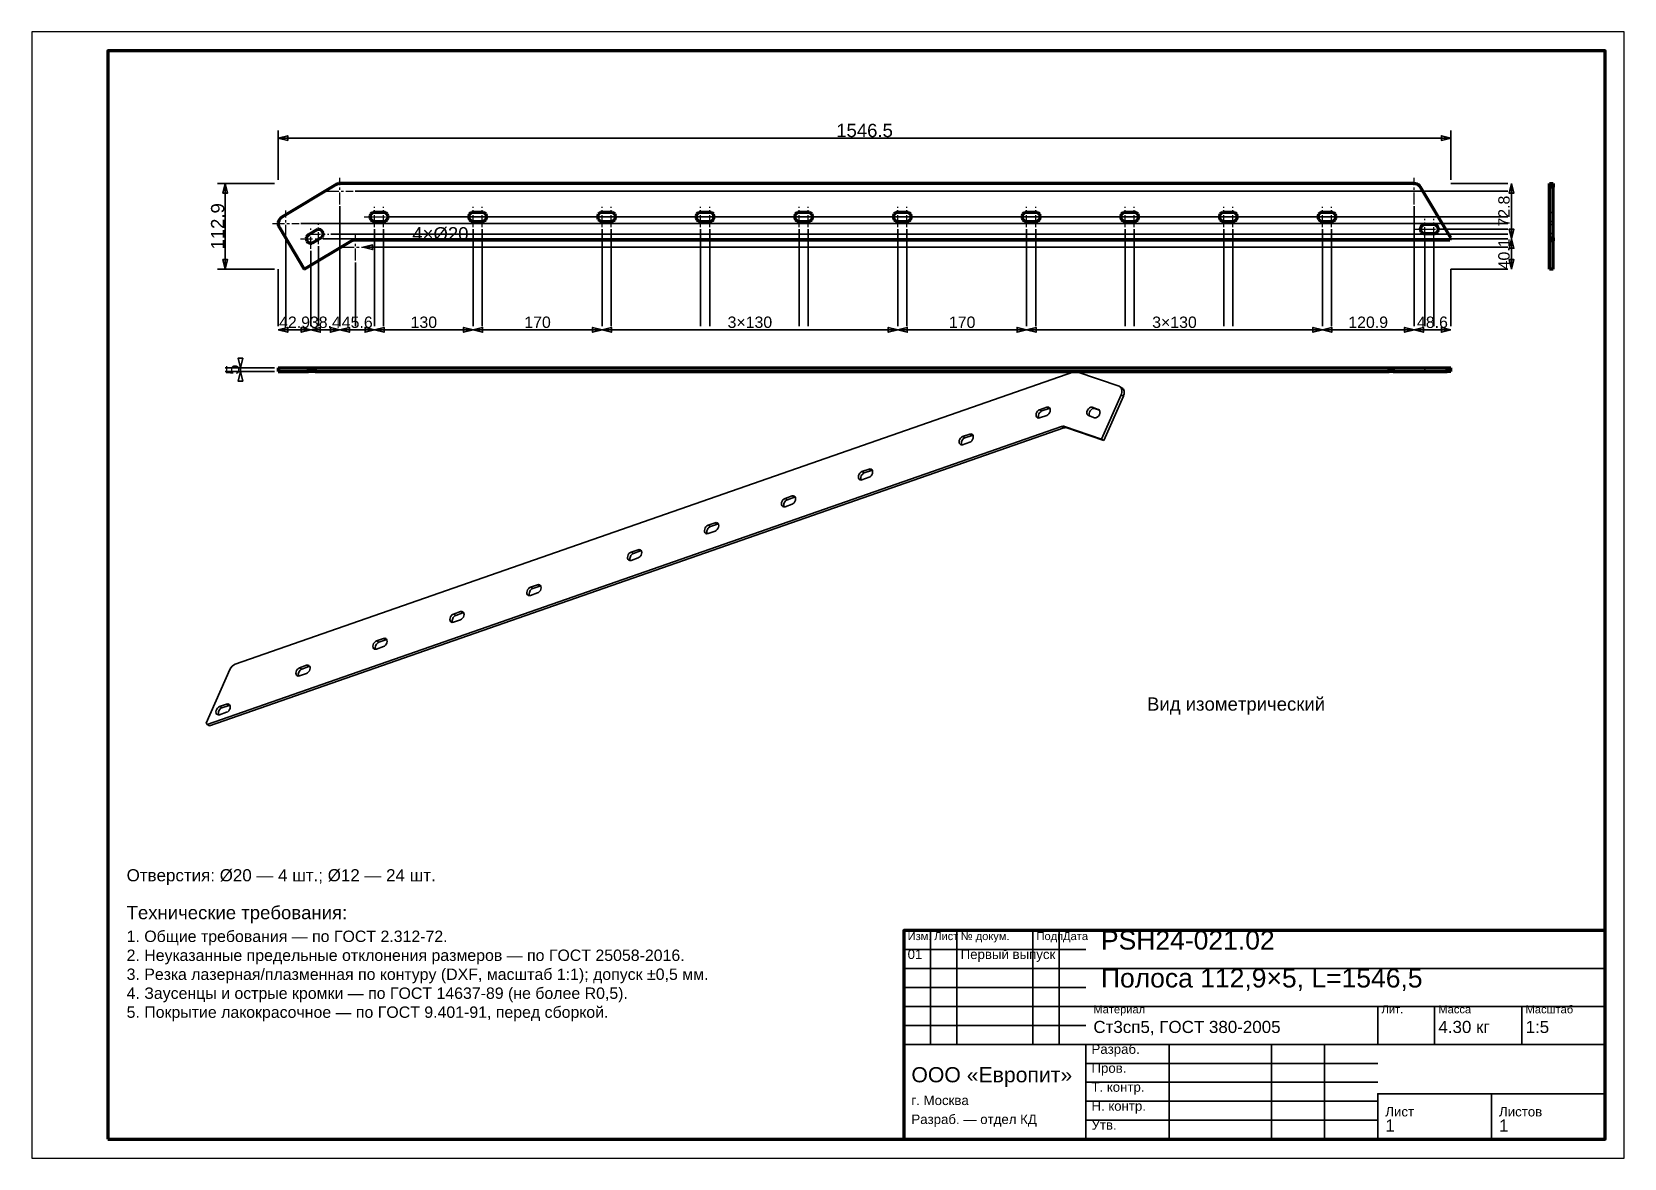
# Model space of a CAD drawing. Header units: millimetres. Extents: x 0 to 420, y 0 to 297.
import ezdxf
from ezdxf.enums import TextEntityAlignment as Align

# ---------------------------------------------------------------- set-up
doc = ezdxf.new("R2010")
doc.units = ezdxf.units.MM
doc.linetypes.add('CENTER', pattern=[5.08, 3.175, -0.635, 0.635, -0.635])
doc.linetypes.add('DASHED', pattern=[1.524, 1.27, -0.254])
doc.styles.add('GOST', font='Arial')

msp = doc.modelspace()

# ---------------------------------------------------------------- texts
at = {"color": 7, "style": 'GOST'}
for s, height, p in [('1546.5', 3.5, (219.64, 271)), ('42.9', 3, (69.29, 220.43)), ('38.4', 3, (77.42, 220.43)), ('45.6', 3, (85.83, 220.43)), ('130', 3, (103.39, 220.43)), ('170', 3, (133.39, 220.43)), ('3×130', 3, (189.39, 220.43)), ('170', 3, (245.39, 220.43)), ('3×130', 3, (301.39, 220.43)), ('120.9', 3, (352.48, 220.43)), ('48.6', 3, (369.43, 220.43))]:
    msp.add_text(s, height=height, dxfattribs=at).set_placement(p, align=Align.MIDDLE)
for s, height, p in [('72.8', 3, (388.29, 249.72)), ('112.9', 3.5, (49, 245.71)), ('40.1', 3, (388.29, 238.44)), ('5', 3.5, (53, 207.93))]:
    msp.add_text(s, height=height, rotation=90, dxfattribs=at).set_placement(p, align=Align.MIDDLE)
msp.add_text('4×Ø20', height=3.5, dxfattribs=at).set_placement((100.36, 242))
at = {"color": 3, "style": 'GOST'}
for s, height, p in [('Вид изометрический', 3.5, (294.14, 118)), ('Технические требования:', 3.5, (25, 63)), ('1. Общие требования — по ГОСТ 2.312-72.', 3, (25, 57)), ('Изм.', 2.1, (231, 57.5)), ('Лист', 2.1, (238, 57.5)), ('№ докум.', 2.1, (245, 57.5)), ('Подп.', 2.1, (265, 57.5)), ('Дата', 2.1, (272, 57.5)), ('PSH24-021.02', 5, (282, 55)), ('2. Неуказанные предельные отклонения размеров — по ГОСТ 25058-2016.', 3, (25, 52)), ('01', 2.5, (231, 52.5)), ('Первый выпуск', 2.5, (245, 52.5)), ('3. Резка лазерная/плазменная по контуру (DXF, масштаб 1:1); допуск ±0,5 мм.', 3, (25, 47)), ('Полоса 112,9×5, L=1546,5', 5, (282, 45)), ('4. Заусенцы и острые кромки — по ГОСТ 14637-89 (не более R0,5).', 3, (25, 42)), ('5. Покрытие лакокрасочное — по ГОСТ 9.401-91, перед сборкой.', 3, (25, 37)), ('Материал', 2.1, (280, 38.2)), ('Лит.', 2.1, (356, 38.2)), ('Масса', 2.1, (371, 38.2)), ('Масштаб', 2.1, (394, 38.2)), ('Ст3сп5, ГОСТ 380-2005', 3.2, (280, 33)), ('4.30 кг', 3.2, (371, 33)), ('1:5', 3.2, (394, 33)), ('Разраб.', 2.5, (279.5, 27.5)), ('ООО «Европит»', 4, (232, 20)), ('Пров.', 2.5, (279.5, 22.5)), ('Т. контр.', 2.5, (279.5, 17.5)), ('г. Москва', 2.5, (232, 14)), ('Н. контр.', 2.5, (279.5, 12.5)), ('Лист', 2.5, (357, 11)), ('Листов', 2.5, (387, 11)), ('Разраб. — отдел КД', 2.5, (232, 9)), ('Утв.', 2.5, (279.5, 7.5)), ('1', 3.2, (357, 7)), ('1', 3.2, (387, 7))]:
    msp.add_text(s, height=height, dxfattribs=at).set_placement(p)
at = {"color": 6, "style": 'GOST'}
msp.add_text('Отверстия: Ø20 — 4 шт.; Ø12 — 24 шт.', height=3.2, dxfattribs=at).set_placement((25, 73))

# ---------------------------------------------------------------- linework, layer by layer
at = {"color": 7, "lineweight": 35}
for p, q in [((65, 258), (65, 271)), ((65, 269), (374.29, 269)), ((374.29, 258), (374.29, 271)), ((64, 257), (49, 257)), ((51, 234.43), (51, 257)), ((374.29, 257), (389.29, 257)), ((389.29, 257), (388.29, 257)), ((390.29, 242.45), (390.29, 257)), ((85.26, 255), (389.29, 255)), ((368.57, 255), (389.29, 255)), ((81.26, 251), (81.26, 219.43)), ((93.59, 248.2), (389.29, 248.2)), ((95.99, 248.2), (389.29, 248.2)), ((119.59, 248.2), (389.29, 248.2)), ((121.99, 248.2), (389.29, 248.2)), ((153.59, 248.2), (389.29, 248.2)), ((155.99, 248.2), (389.29, 248.2)), ((179.59, 248.2), (389.29, 248.2)), ((181.99, 248.2), (389.29, 248.2)), ((205.59, 248.2), (389.29, 248.2)), ((207.99, 248.2), (389.29, 248.2)), ((231.59, 248.2), (389.29, 248.2)), ((233.99, 248.2), (389.29, 248.2)), ((265.59, 248.2), (389.29, 248.2)), ((267.99, 248.2), (389.29, 248.2)), ((291.59, 248.2), (389.29, 248.2)), ((293.99, 248.2), (389.29, 248.2)), ((317.59, 248.2), (389.29, 248.2)), ((319.99, 248.2), (389.29, 248.2)), ((343.59, 248.2), (389.29, 248.2)), ((345.99, 248.2), (389.29, 248.2)), ((364.57, 251), (364.57, 219.43)), ((70.99, 246.43), (389.29, 246.43)), ((78.84, 243.69), (389.29, 243.69)), ((90.39, 245), (90.39, 219.43)), ((92.79, 245), (92.79, 219.43)), ((116.39, 245), (116.39, 219.43)), ((118.79, 245), (118.79, 219.43)), ((150.39, 245), (150.39, 219.43)), ((152.79, 245), (152.79, 219.43)), ((176.39, 245), (176.39, 219.43)), ((178.79, 245), (178.79, 219.43)), ((202.39, 245), (202.39, 219.43)), ((204.79, 245), (204.79, 219.43)), ((228.39, 245), (228.39, 219.43)), ((230.79, 245), (230.79, 219.43)), ((262.39, 245), (262.39, 219.43)), ((264.79, 245), (264.79, 219.43)), ((288.39, 245), (288.39, 219.43)), ((290.79, 245), (290.79, 219.43)), ((314.39, 245), (314.39, 219.43)), ((316.79, 245), (316.79, 219.43)), ((340.39, 245), (340.39, 219.43)), ((342.79, 245), (342.79, 219.43)), ((370.6, 245), (389.29, 245)), ((373, 245), (389.29, 245)), ((66.99, 242.43), (66.99, 219.43)), ((75.64, 240.49), (75.64, 219.43)), ((76.78, 242.45), (389.29, 242.45)), ((87.36, 240.2), (99.36, 240.2)), ((89.36, 240.2), (389.29, 240.2)), ((99.36, 240.2), (104.36, 240.2)), ((367.4, 241.8), (367.4, 219.43)), ((369.8, 241.8), (369.8, 219.43)), ((389.29, 242.45), (388.29, 242.45)), ((389.29, 242.45), (388.29, 242.45)), ((390.29, 234.43), (390.29, 242.45)), ((73.58, 239.25), (73.58, 219.43)), ((85.36, 236.2), (85.36, 219.43)), ((64, 234.43), (49, 234.43)), ((65, 234.43), (65, 219.43)), ((374.29, 234.43), (374.29, 219.43)), ((374.29, 234.43), (389.29, 234.43)), ((389.29, 234.43), (388.29, 234.43)), ((65, 219.43), (65, 220.43)), ((65, 218.43), (73.58, 218.43)), ((73.58, 219.43), (73.58, 220.43)), ((73.58, 219.43), (73.58, 220.43)), ((73.58, 218.43), (81.26, 218.43)), ((81.26, 219.43), (81.26, 220.43)), ((81.26, 219.43), (81.26, 220.43)), ((81.26, 218.43), (90.39, 218.43)), ((90.39, 219.43), (90.39, 220.43)), ((90.39, 219.43), (90.39, 220.43)), ((90.39, 218.43), (116.39, 218.43)), ((116.39, 219.43), (116.39, 220.43)), ((116.39, 219.43), (116.39, 220.43)), ((116.39, 218.43), (150.39, 218.43)), ((150.39, 219.43), (150.39, 220.43)), ((150.39, 219.43), (150.39, 220.43)), ((150.39, 218.43), (228.39, 218.43)), ((228.39, 219.43), (228.39, 220.43)), ((228.39, 219.43), (228.39, 220.43)), ((228.39, 218.43), (262.39, 218.43)), ((262.39, 219.43), (262.39, 220.43)), ((262.39, 219.43), (262.39, 220.43)), ((262.39, 218.43), (340.39, 218.43)), ((340.39, 219.43), (340.39, 220.43)), ((340.39, 219.43), (340.39, 220.43)), ((340.39, 218.43), (364.57, 218.43)), ((364.57, 219.43), (364.57, 220.43)), ((364.57, 219.43), (364.57, 220.43)), ((364.57, 218.43), (374.29, 218.43)), ((374.29, 219.43), (374.29, 220.43)), ((64, 208.43), (51, 208.43)), ((64, 207.43), (51, 207.43)), ((55, 207.43), (55, 208.43)), ((237, 30), (237, 60)), ((244, 30), (244, 60)), ((264, 30), (264, 60)), ((271, 30), (271, 60)), ((230, 55), (278, 55)), ((230, 50), (278, 50)), ((278, 50), (415, 50)), ((230, 45), (278, 45)), ((230, 40), (278, 40)), ((278, 40), (415, 40)), ((355, 30), (355, 40)), ((370, 30), (370, 40)), ((393, 30), (393, 40)), ((230, 35), (278, 35)), ((230, 30), (278, 30)), ((278, 30), (415, 30)), ((300, 5), (300, 30)), ((327, 5), (327, 30)), ((341, 5), (341, 30)), ((278, 25), (355, 25)), ((278, 20), (355, 20)), ((355, 17), (415, 17)), ((278, 15), (355, 15)), ((278, 10), (355, 10))]:
    msp.add_line(p, q, dxfattribs=at)
at = {"color": 1, "lineweight": 70}
for p, q in [((80.23, 256.71), (65.96, 248.14)), ((80.55, 256.87), (80.23, 256.71)), ((80.9, 256.97), (80.55, 256.87)), ((81.26, 257), (80.9, 256.97)), ((364.57, 257), (81.26, 257)), ((364.98, 256.96), (364.57, 257)), ((365.37, 256.83), (364.98, 256.96)), ((365.73, 256.63), (365.37, 256.83)), ((366.04, 256.36), (365.73, 256.63)), ((366.29, 256.03), (366.04, 256.36)), ((400.29, 257), (401.29, 257)), ((400.29, 256.99), (400.29, 257)), ((400.29, 256.98), (400.29, 256.99)), ((400.29, 256.95), (400.29, 256.98)), ((400.29, 256.91), (400.29, 256.95)), ((400.29, 256.87), (400.29, 256.91)), ((400.29, 256.81), (400.29, 256.87)), ((400.29, 256.74), (400.29, 256.81)), ((400.29, 256.66), (400.29, 256.74)), ((400.29, 256.58), (400.29, 256.66)), ((400.29, 256.48), (400.29, 256.58)), ((400.29, 256.38), (400.29, 256.48)), ((400.29, 256.27), (400.29, 256.38)), ((400.29, 256.15), (400.29, 256.27)), ((401.29, 257), (401.29, 256.99)), ((401.29, 256.99), (401.29, 256.98)), ((401.29, 256.98), (401.29, 256.95)), ((401.29, 256.95), (401.29, 256.91)), ((401.29, 256.91), (401.29, 256.87)), ((401.29, 256.87), (401.29, 256.81)), ((401.29, 256.81), (401.29, 256.74)), ((401.29, 256.74), (401.29, 256.66)), ((401.29, 256.66), (401.29, 256.58)), ((401.29, 256.58), (401.29, 256.48)), ((401.29, 256.48), (401.29, 256.38)), ((401.29, 256.38), (401.29, 256.27)), ((401.29, 256.27), (401.29, 256.15)), ((374.29, 242.71), (366.29, 256.03)), ((400.29, 256.03), (400.29, 256.15)), ((400.29, 242.71), (400.29, 256.03)), ((401.29, 256.03), (400.29, 256.03)), ((401.29, 256.15), (401.29, 256.03)), ((401.29, 242.71), (401.29, 256.03)), ((65.61, 247.87), (65.32, 247.52)), ((65.96, 248.14), (65.61, 247.87)), ((89.25, 248.57), (89.19, 248.2)), ((89.19, 248.2), (89.25, 247.83)), ((89.42, 248.91), (89.25, 248.57)), ((89.25, 247.83), (89.42, 247.49)), ((89.69, 249.17), (89.42, 248.91)), ((90.02, 249.34), (89.69, 249.17)), ((90.39, 249.4), (90.02, 249.34)), ((92.79, 249.4), (90.39, 249.4)), ((93.16, 249.34), (92.79, 249.4)), ((93.5, 249.17), (93.16, 249.34)), ((93.76, 248.91), (93.5, 249.17)), ((93.93, 248.57), (93.76, 248.91)), ((93.76, 247.49), (93.93, 247.83)), ((93.99, 248.2), (93.93, 248.57)), ((93.93, 247.83), (93.99, 248.2)), ((115.25, 248.57), (115.19, 248.2)), ((115.19, 248.2), (115.25, 247.83)), ((115.42, 248.91), (115.25, 248.57)), ((115.25, 247.83), (115.42, 247.49)), ((115.69, 249.17), (115.42, 248.91)), ((116.02, 249.34), (115.69, 249.17)), ((116.39, 249.4), (116.02, 249.34)), ((118.79, 249.4), (116.39, 249.4)), ((119.16, 249.34), (118.79, 249.4)), ((119.5, 249.17), (119.16, 249.34)), ((119.76, 248.91), (119.5, 249.17)), ((119.93, 248.57), (119.76, 248.91)), ((119.76, 247.49), (119.93, 247.83)), ((119.99, 248.2), (119.93, 248.57)), ((119.93, 247.83), (119.99, 248.2)), ((149.25, 248.57), (149.19, 248.2)), ((149.19, 248.2), (149.25, 247.83)), ((149.42, 248.91), (149.25, 248.57)), ((149.25, 247.83), (149.42, 247.49)), ((149.69, 249.17), (149.42, 248.91)), ((150.02, 249.34), (149.69, 249.17)), ((150.39, 249.4), (150.02, 249.34)), ((152.79, 249.4), (150.39, 249.4)), ((153.16, 249.34), (152.79, 249.4)), ((153.5, 249.17), (153.16, 249.34)), ((153.76, 248.91), (153.5, 249.17)), ((153.93, 248.57), (153.76, 248.91)), ((153.76, 247.49), (153.93, 247.83)), ((153.99, 248.2), (153.93, 248.57)), ((153.93, 247.83), (153.99, 248.2)), ((175.25, 248.57), (175.19, 248.2)), ((175.19, 248.2), (175.25, 247.83)), ((175.42, 248.91), (175.25, 248.57)), ((175.25, 247.83), (175.42, 247.49)), ((175.69, 249.17), (175.42, 248.91)), ((176.02, 249.34), (175.69, 249.17)), ((176.39, 249.4), (176.02, 249.34)), ((178.79, 249.4), (176.39, 249.4)), ((179.16, 249.34), (178.79, 249.4)), ((179.5, 249.17), (179.16, 249.34)), ((179.76, 248.91), (179.5, 249.17)), ((179.93, 248.57), (179.76, 248.91)), ((179.76, 247.49), (179.93, 247.83)), ((179.99, 248.2), (179.93, 248.57)), ((179.93, 247.83), (179.99, 248.2)), ((201.25, 248.57), (201.19, 248.2)), ((201.19, 248.2), (201.25, 247.83)), ((201.42, 248.91), (201.25, 248.57)), ((201.25, 247.83), (201.42, 247.49)), ((201.69, 249.17), (201.42, 248.91)), ((202.02, 249.34), (201.69, 249.17)), ((202.39, 249.4), (202.02, 249.34)), ((204.79, 249.4), (202.39, 249.4)), ((205.16, 249.34), (204.79, 249.4)), ((205.5, 249.17), (205.16, 249.34)), ((205.76, 248.91), (205.5, 249.17)), ((205.93, 248.57), (205.76, 248.91)), ((205.76, 247.49), (205.93, 247.83)), ((205.99, 248.2), (205.93, 248.57)), ((205.93, 247.83), (205.99, 248.2)), ((227.25, 248.57), (227.19, 248.2)), ((227.19, 248.2), (227.25, 247.83)), ((227.42, 248.91), (227.25, 248.57)), ((227.25, 247.83), (227.42, 247.49)), ((227.69, 249.17), (227.42, 248.91)), ((228.02, 249.34), (227.69, 249.17)), ((228.39, 249.4), (228.02, 249.34)), ((230.79, 249.4), (228.39, 249.4)), ((231.16, 249.34), (230.79, 249.4)), ((231.5, 249.17), (231.16, 249.34)), ((231.76, 248.91), (231.5, 249.17)), ((231.93, 248.57), (231.76, 248.91)), ((231.76, 247.49), (231.93, 247.83)), ((231.99, 248.2), (231.93, 248.57)), ((231.93, 247.83), (231.99, 248.2)), ((261.25, 248.57), (261.19, 248.2)), ((261.19, 248.2), (261.25, 247.83)), ((261.42, 248.91), (261.25, 248.57)), ((261.25, 247.83), (261.42, 247.49)), ((261.69, 249.17), (261.42, 248.91)), ((262.02, 249.34), (261.69, 249.17)), ((262.39, 249.4), (262.02, 249.34)), ((264.79, 249.4), (262.39, 249.4)), ((265.16, 249.34), (264.79, 249.4)), ((265.5, 249.17), (265.16, 249.34)), ((265.76, 248.91), (265.5, 249.17)), ((265.93, 248.57), (265.76, 248.91)), ((265.76, 247.49), (265.93, 247.83)), ((265.99, 248.2), (265.93, 248.57)), ((265.93, 247.83), (265.99, 248.2)), ((287.25, 248.57), (287.19, 248.2)), ((287.19, 248.2), (287.25, 247.83)), ((287.42, 248.91), (287.25, 248.57)), ((287.25, 247.83), (287.42, 247.49)), ((287.69, 249.17), (287.42, 248.91)), ((288.02, 249.34), (287.69, 249.17)), ((288.39, 249.4), (288.02, 249.34)), ((290.79, 249.4), (288.39, 249.4)), ((291.16, 249.34), (290.79, 249.4)), ((291.5, 249.17), (291.16, 249.34)), ((291.76, 248.91), (291.5, 249.17)), ((291.93, 248.57), (291.76, 248.91)), ((291.76, 247.49), (291.93, 247.83)), ((291.99, 248.2), (291.93, 248.57)), ((291.93, 247.83), (291.99, 248.2)), ((313.25, 248.57), (313.19, 248.2)), ((313.19, 248.2), (313.25, 247.83)), ((313.42, 248.91), (313.25, 248.57)), ((313.25, 247.83), (313.42, 247.49)), ((313.69, 249.17), (313.42, 248.91)), ((314.02, 249.34), (313.69, 249.17)), ((314.39, 249.4), (314.02, 249.34)), ((316.79, 249.4), (314.39, 249.4)), ((317.16, 249.34), (316.79, 249.4)), ((317.5, 249.17), (317.16, 249.34)), ((317.76, 248.91), (317.5, 249.17)), ((317.93, 248.57), (317.76, 248.91)), ((317.76, 247.49), (317.93, 247.83)), ((317.99, 248.2), (317.93, 248.57)), ((317.93, 247.83), (317.99, 248.2)), ((339.25, 248.57), (339.19, 248.2)), ((339.19, 248.2), (339.25, 247.83)), ((339.42, 248.91), (339.25, 248.57)), ((339.25, 247.83), (339.42, 247.49)), ((339.69, 249.17), (339.42, 248.91)), ((340.02, 249.34), (339.69, 249.17)), ((340.39, 249.4), (340.02, 249.34)), ((342.79, 249.4), (340.39, 249.4)), ((343.16, 249.34), (342.79, 249.4)), ((343.5, 249.17), (343.16, 249.34)), ((343.76, 248.91), (343.5, 249.17)), ((343.93, 248.57), (343.76, 248.91)), ((343.76, 247.49), (343.93, 247.83)), ((343.99, 248.2), (343.93, 248.57)), ((343.93, 247.83), (343.99, 248.2)), ((65.01, 246.69), (65, 246.24)), ((65, 246.24), (65.09, 245.8)), ((65.12, 247.13), (65.01, 246.69)), ((65.09, 245.8), (65.28, 245.4)), ((65.32, 247.52), (65.12, 247.13)), ((65.28, 245.4), (71.87, 234.43)), ((75.02, 244.72), (72.96, 243.48)), ((75.37, 244.86), (75.02, 244.72)), ((75.74, 244.88), (75.37, 244.86)), ((76.11, 244.79), (75.74, 244.88)), ((76.42, 244.59), (76.11, 244.79)), ((76.67, 244.31), (76.42, 244.59)), ((76.81, 243.96), (76.67, 244.31)), ((76.83, 243.58), (76.81, 243.96)), ((89.42, 247.49), (89.69, 247.23)), ((89.69, 247.23), (90.02, 247.06)), ((90.02, 247.06), (90.39, 247)), ((90.39, 247), (92.79, 247)), ((92.79, 247), (93.16, 247.06)), ((93.16, 247.06), (93.5, 247.23)), ((93.5, 247.23), (93.76, 247.49)), ((115.42, 247.49), (115.69, 247.23)), ((115.69, 247.23), (116.02, 247.06)), ((116.02, 247.06), (116.39, 247)), ((116.39, 247), (118.79, 247)), ((118.79, 247), (119.16, 247.06)), ((119.16, 247.06), (119.5, 247.23)), ((119.5, 247.23), (119.76, 247.49)), ((149.42, 247.49), (149.69, 247.23)), ((149.69, 247.23), (150.02, 247.06)), ((150.02, 247.06), (150.39, 247)), ((150.39, 247), (152.79, 247)), ((152.79, 247), (153.16, 247.06)), ((153.16, 247.06), (153.5, 247.23)), ((153.5, 247.23), (153.76, 247.49)), ((175.42, 247.49), (175.69, 247.23)), ((175.69, 247.23), (176.02, 247.06)), ((176.02, 247.06), (176.39, 247)), ((176.39, 247), (178.79, 247)), ((178.79, 247), (179.16, 247.06)), ((179.16, 247.06), (179.5, 247.23)), ((179.5, 247.23), (179.76, 247.49)), ((201.42, 247.49), (201.69, 247.23)), ((201.69, 247.23), (202.02, 247.06)), ((202.02, 247.06), (202.39, 247)), ((202.39, 247), (204.79, 247)), ((204.79, 247), (205.16, 247.06)), ((205.16, 247.06), (205.5, 247.23)), ((205.5, 247.23), (205.76, 247.49)), ((227.42, 247.49), (227.69, 247.23)), ((227.69, 247.23), (228.02, 247.06)), ((228.02, 247.06), (228.39, 247)), ((228.39, 247), (230.79, 247)), ((230.79, 247), (231.16, 247.06)), ((231.16, 247.06), (231.5, 247.23)), ((231.5, 247.23), (231.76, 247.49)), ((261.42, 247.49), (261.69, 247.23)), ((261.69, 247.23), (262.02, 247.06)), ((262.02, 247.06), (262.39, 247)), ((262.39, 247), (264.79, 247)), ((264.79, 247), (265.16, 247.06)), ((265.16, 247.06), (265.5, 247.23)), ((265.5, 247.23), (265.76, 247.49)), ((287.42, 247.49), (287.69, 247.23)), ((287.69, 247.23), (288.02, 247.06)), ((288.02, 247.06), (288.39, 247)), ((288.39, 247), (290.79, 247)), ((290.79, 247), (291.16, 247.06)), ((291.16, 247.06), (291.5, 247.23)), ((291.5, 247.23), (291.76, 247.49)), ((313.42, 247.49), (313.69, 247.23)), ((313.69, 247.23), (314.02, 247.06)), ((314.02, 247.06), (314.39, 247)), ((314.39, 247), (316.79, 247)), ((316.79, 247), (317.16, 247.06)), ((317.16, 247.06), (317.5, 247.23)), ((317.5, 247.23), (317.76, 247.49)), ((339.42, 247.49), (339.69, 247.23)), ((339.69, 247.23), (340.02, 247.06)), ((340.02, 247.06), (340.39, 247)), ((340.39, 247), (342.79, 247)), ((342.79, 247), (343.16, 247.06)), ((343.16, 247.06), (343.5, 247.23)), ((343.5, 247.23), (343.76, 247.49)), ((366.26, 245.37), (366.2, 245)), ((366.2, 245), (366.26, 244.63)), ((366.43, 245.71), (366.26, 245.37)), ((366.26, 244.63), (366.43, 244.29)), ((366.69, 245.97), (366.43, 245.71)), ((366.43, 244.29), (366.69, 244.03)), ((367.03, 246.14), (366.69, 245.97)), ((366.69, 244.03), (367.03, 243.86)), ((367.4, 246.2), (367.03, 246.14)), ((367.03, 243.86), (367.4, 243.8)), ((369.8, 246.2), (367.4, 246.2)), ((367.4, 243.8), (369.8, 243.8)), ((370.17, 246.14), (369.8, 246.2)), ((369.8, 243.8), (370.17, 243.86)), ((370.5, 245.97), (370.17, 246.14)), ((370.17, 243.86), (370.5, 244.03)), ((370.77, 245.71), (370.5, 245.97)), ((370.5, 244.03), (370.77, 244.29)), ((370.94, 245.37), (370.77, 245.71)), ((370.77, 244.29), (370.94, 244.63)), ((371, 245), (370.94, 245.37)), ((370.94, 244.63), (371, 245)), ((71.87, 234.43), (84.33, 241.91)), ((72.47, 242.92), (72.38, 242.56)), ((72.38, 242.56), (72.41, 242.18)), ((72.41, 242.18), (72.55, 241.83)), ((72.67, 243.24), (72.47, 242.92)), ((72.55, 241.83), (72.79, 241.55)), ((72.96, 243.48), (72.67, 243.24)), ((72.79, 241.55), (73.11, 241.35)), ((73.11, 241.35), (73.47, 241.26)), ((73.47, 241.26), (73.85, 241.28)), ((73.85, 241.28), (74.2, 241.42)), ((74.2, 241.42), (76.25, 242.66)), ((76.25, 242.66), (76.54, 242.9)), ((76.54, 242.9), (76.74, 243.22)), ((76.74, 243.22), (76.83, 243.58)), ((84.33, 241.91), (84.66, 242.07)), ((84.66, 242.07), (85, 242.17)), ((85, 242.17), (85.36, 242.2)), ((85.36, 242.2), (374, 242.2)), ((374, 242.2), (374.29, 242.71)), ((400.29, 242.2), (400.29, 242.71)), ((400.29, 242.71), (401.29, 242.71)), ((401.29, 242.2), (400.29, 242.2)), ((400.29, 242.19), (400.29, 242.2)), ((400.29, 242.2), (400.29, 242.2)), ((400.29, 242.18), (400.29, 242.19)), ((400.29, 242.19), (400.29, 242.19)), ((400.29, 242.16), (400.29, 242.18)), ((400.29, 242.15), (400.29, 242.16)), ((400.29, 242.13), (400.29, 242.15)), ((400.29, 242.11), (400.29, 242.13)), ((400.29, 242.08), (400.29, 242.11)), ((400.29, 242.05), (400.29, 242.08)), ((400.29, 242.02), (400.29, 242.05)), ((400.29, 241.99), (400.29, 242.02)), ((400.29, 241.95), (400.29, 241.99)), ((400.29, 241.91), (400.29, 241.95)), ((400.29, 234.43), (400.29, 241.91)), ((401.29, 241.91), (400.29, 241.91)), ((401.29, 242.71), (401.29, 242.2)), ((401.29, 242.2), (401.29, 242.2)), ((401.29, 242.2), (401.29, 242.19)), ((401.29, 242.19), (401.29, 242.19)), ((401.29, 242.19), (401.29, 242.18)), ((401.29, 242.18), (401.29, 242.16)), ((401.29, 242.16), (401.29, 242.15)), ((401.29, 242.15), (401.29, 242.13)), ((401.29, 242.13), (401.29, 242.11)), ((401.29, 242.11), (401.29, 242.08)), ((401.29, 242.08), (401.29, 242.05)), ((401.29, 242.05), (401.29, 242.02)), ((401.29, 242.02), (401.29, 241.99)), ((401.29, 241.99), (401.29, 241.95)), ((401.29, 241.95), (401.29, 241.91)), ((401.29, 234.43), (401.29, 241.91)), ((401.29, 234.43), (400.29, 234.43)), ((65, 208.43), (65, 207.43)), ((65, 208.43), (73, 208.43)), ((65, 207.43), (73, 207.43)), ((73, 208.43), (73.08, 208.43)), ((73, 207.43), (73, 208.43)), ((73.08, 207.43), (73, 207.43)), ((73.08, 208.43), (73.17, 208.43)), ((73.17, 207.43), (73.08, 207.43)), ((73.17, 208.43), (73.27, 208.43)), ((73.27, 207.43), (73.17, 207.43)), ((73.27, 208.43), (73.37, 208.43)), ((73.37, 207.43), (73.27, 207.43)), ((73.37, 208.43), (73.49, 208.43)), ((73.49, 207.43), (73.37, 207.43)), ((73.49, 208.43), (73.61, 208.43)), ((73.61, 207.43), (73.49, 207.43)), ((73.61, 208.43), (73.73, 208.43)), ((73.73, 207.43), (73.61, 207.43)), ((73.73, 208.43), (73.86, 208.43)), ((73.86, 207.43), (73.73, 207.43)), ((73.86, 208.43), (74, 208.43)), ((74, 207.43), (73.86, 207.43)), ((74, 208.43), (74.14, 208.43)), ((74.14, 207.43), (74, 207.43)), ((74.14, 208.43), (74.28, 208.43)), ((74.28, 207.43), (74.14, 207.43)), ((74.28, 208.43), (74.42, 208.43)), ((74.42, 207.43), (74.28, 207.43)), ((74.42, 208.43), (74.57, 208.43)), ((74.57, 207.43), (74.42, 207.43)), ((74.57, 208.43), (74.72, 208.43)), ((74.72, 207.43), (74.57, 207.43)), ((74.72, 208.43), (358.03, 208.43)), ((74.72, 208.43), (74.72, 207.43)), ((74.72, 207.43), (358.03, 207.43)), ((358.03, 208.43), (358.11, 208.43)), ((358.03, 207.43), (358.03, 208.43)), ((358.11, 207.43), (358.03, 207.43)), ((358.11, 208.43), (358.18, 208.43)), ((358.18, 207.43), (358.11, 207.43)), ((358.18, 208.43), (358.26, 208.43)), ((358.26, 207.43), (358.18, 207.43)), ((358.26, 208.43), (358.34, 208.43)), ((358.34, 207.43), (358.26, 207.43)), ((358.34, 208.43), (358.41, 208.43)), ((358.41, 207.43), (358.34, 207.43)), ((358.41, 208.43), (358.49, 208.43)), ((358.49, 207.43), (358.41, 207.43)), ((358.49, 208.43), (358.56, 208.43)), ((358.56, 207.43), (358.49, 207.43)), ((358.56, 208.43), (358.64, 208.43)), ((358.64, 207.43), (358.56, 207.43)), ((358.64, 208.43), (358.71, 208.43)), ((358.71, 207.43), (358.64, 207.43)), ((358.71, 208.43), (358.78, 208.43)), ((358.78, 207.43), (358.71, 207.43)), ((358.78, 208.43), (358.85, 208.43)), ((358.85, 207.43), (358.78, 207.43)), ((358.85, 208.43), (358.92, 208.43)), ((358.92, 207.43), (358.85, 207.43)), ((358.92, 208.43), (358.99, 208.43)), ((358.99, 207.43), (358.92, 207.43)), ((358.99, 208.43), (359.06, 208.43)), ((359.06, 207.43), (358.99, 207.43)), ((359.06, 208.43), (373.33, 208.43)), ((359.06, 208.43), (359.06, 207.43)), ((359.06, 207.43), (373.33, 207.43)), ((373.33, 208.43), (373.45, 208.43)), ((373.33, 207.43), (373.33, 208.43)), ((373.45, 207.43), (373.33, 207.43)), ((373.45, 208.43), (373.57, 208.43)), ((373.57, 207.43), (373.45, 207.43)), ((373.57, 208.43), (373.68, 208.43)), ((373.68, 207.43), (373.57, 207.43)), ((373.68, 208.43), (373.78, 208.43)), ((373.78, 207.43), (373.68, 207.43)), ((373.78, 208.43), (373.87, 208.43)), ((373.87, 207.43), (373.78, 207.43)), ((373.87, 208.43), (373.96, 208.43)), ((373.96, 207.43), (373.87, 207.43)), ((373.96, 208.43), (374.04, 208.43)), ((374.04, 207.43), (373.96, 207.43)), ((374.04, 208.43), (374.11, 208.43)), ((374.11, 207.43), (374.04, 207.43)), ((374.11, 208.43), (374.16, 208.43)), ((374.16, 207.43), (374.11, 207.43)), ((374.16, 208.43), (374.21, 208.43)), ((374.21, 207.43), (374.16, 207.43)), ((374.21, 208.43), (374.25, 208.43)), ((374.25, 207.43), (374.21, 207.43)), ((374.25, 208.43), (374.28, 208.43)), ((374.28, 207.43), (374.25, 207.43)), ((374.28, 208.43), (374.29, 208.43)), ((374.29, 207.43), (374.28, 207.43)), ((374.29, 208.43), (374.3, 208.43)), ((374.3, 207.43), (374.29, 207.43)), ((374.3, 207.43), (374.3, 208.43))]:
    msp.add_line(p, q, dxfattribs=at)
at = {"color": 5, "linetype": 'DASHED', "lineweight": 35}
for p, q in [((80.23, 256.71), (65.96, 248.14)), ((80.23, 256.71), (80.55, 256.87)), ((80.55, 256.87), (80.9, 256.97)), ((80.9, 256.97), (81.26, 257)), ((364.57, 257), (81.26, 257)), ((364.57, 257), (364.98, 256.96)), ((364.98, 256.96), (365.37, 256.83)), ((365.37, 256.83), (365.73, 256.63)), ((365.73, 256.63), (366.04, 256.36)), ((366.04, 256.36), (366.29, 256.03)), ((400.29, 257), (400.29, 257)), ((400.29, 257), (400.29, 256.99)), ((401.29, 257), (400.29, 257)), ((400.29, 256.99), (400.29, 256.99)), ((400.29, 256.99), (400.29, 256.98)), ((400.29, 256.98), (400.29, 256.96)), ((400.29, 256.96), (400.29, 256.95)), ((400.29, 256.95), (400.29, 256.93)), ((400.29, 256.93), (400.29, 256.91)), ((400.29, 256.91), (400.29, 256.88)), ((400.29, 256.88), (400.29, 256.85)), ((400.29, 256.85), (400.29, 256.82)), ((400.29, 256.82), (400.29, 256.79)), ((400.29, 256.79), (400.29, 256.75)), ((400.29, 256.75), (400.29, 256.71)), ((400.29, 256.71), (400.29, 248.14)), ((401.29, 256.99), (401.29, 257)), ((401.29, 257), (401.29, 257)), ((401.29, 256.98), (401.29, 256.99)), ((401.29, 256.99), (401.29, 256.99)), ((401.29, 256.96), (401.29, 256.98)), ((401.29, 256.95), (401.29, 256.96)), ((401.29, 256.93), (401.29, 256.95)), ((401.29, 256.91), (401.29, 256.93)), ((401.29, 256.88), (401.29, 256.91)), ((401.29, 256.85), (401.29, 256.88)), ((401.29, 256.82), (401.29, 256.85)), ((401.29, 256.79), (401.29, 256.82)), ((401.29, 256.75), (401.29, 256.79)), ((401.29, 256.71), (401.29, 256.75)), ((401.29, 256.71), (401.29, 248.14)), ((374.29, 242.71), (366.29, 256.03)), ((65.32, 247.52), (65.61, 247.87)), ((65.61, 247.87), (65.96, 248.14)), ((89.19, 248.2), (89.25, 248.57)), ((89.25, 247.83), (89.19, 248.2)), ((89.25, 248.57), (89.42, 248.91)), ((89.42, 247.49), (89.25, 247.83)), ((89.42, 248.91), (89.69, 249.17)), ((89.69, 249.17), (90.02, 249.34)), ((90.02, 249.34), (90.39, 249.4)), ((90.39, 249.4), (92.79, 249.4)), ((92.79, 249.4), (93.16, 249.34)), ((93.16, 249.34), (93.5, 249.17)), ((93.5, 249.17), (93.76, 248.91)), ((93.76, 248.91), (93.93, 248.57)), ((93.93, 247.83), (93.76, 247.49)), ((93.93, 248.57), (93.99, 248.2)), ((93.99, 248.2), (93.93, 247.83)), ((115.19, 248.2), (115.25, 248.57)), ((115.25, 247.83), (115.19, 248.2)), ((115.25, 248.57), (115.42, 248.91)), ((115.42, 247.49), (115.25, 247.83)), ((115.42, 248.91), (115.69, 249.17)), ((115.69, 249.17), (116.02, 249.34)), ((116.02, 249.34), (116.39, 249.4)), ((116.39, 249.4), (118.79, 249.4)), ((118.79, 249.4), (119.16, 249.34)), ((119.16, 249.34), (119.5, 249.17)), ((119.5, 249.17), (119.76, 248.91)), ((119.76, 248.91), (119.93, 248.57)), ((119.93, 247.83), (119.76, 247.49)), ((119.93, 248.57), (119.99, 248.2)), ((119.99, 248.2), (119.93, 247.83)), ((149.19, 248.2), (149.25, 248.57)), ((149.25, 247.83), (149.19, 248.2)), ((149.25, 248.57), (149.42, 248.91)), ((149.42, 247.49), (149.25, 247.83)), ((149.42, 248.91), (149.69, 249.17)), ((149.69, 249.17), (150.02, 249.34)), ((150.02, 249.34), (150.39, 249.4)), ((150.39, 249.4), (152.79, 249.4)), ((152.79, 249.4), (153.16, 249.34)), ((153.16, 249.34), (153.5, 249.17)), ((153.5, 249.17), (153.76, 248.91)), ((153.76, 248.91), (153.93, 248.57)), ((153.93, 247.83), (153.76, 247.49)), ((153.93, 248.57), (153.99, 248.2)), ((153.99, 248.2), (153.93, 247.83)), ((175.19, 248.2), (175.25, 248.57)), ((175.25, 247.83), (175.19, 248.2)), ((175.25, 248.57), (175.42, 248.91)), ((175.42, 247.49), (175.25, 247.83)), ((175.42, 248.91), (175.69, 249.17)), ((175.69, 249.17), (176.02, 249.34)), ((176.02, 249.34), (176.39, 249.4)), ((176.39, 249.4), (178.79, 249.4)), ((178.79, 249.4), (179.16, 249.34)), ((179.16, 249.34), (179.5, 249.17)), ((179.5, 249.17), (179.76, 248.91)), ((179.76, 248.91), (179.93, 248.57)), ((179.93, 247.83), (179.76, 247.49)), ((179.93, 248.57), (179.99, 248.2)), ((179.99, 248.2), (179.93, 247.83)), ((201.19, 248.2), (201.25, 248.57)), ((201.25, 247.83), (201.19, 248.2)), ((201.25, 248.57), (201.42, 248.91)), ((201.42, 247.49), (201.25, 247.83)), ((201.42, 248.91), (201.69, 249.17)), ((201.69, 249.17), (202.02, 249.34)), ((202.02, 249.34), (202.39, 249.4)), ((202.39, 249.4), (204.79, 249.4)), ((204.79, 249.4), (205.16, 249.34)), ((205.16, 249.34), (205.5, 249.17)), ((205.5, 249.17), (205.76, 248.91)), ((205.76, 248.91), (205.93, 248.57)), ((205.93, 247.83), (205.76, 247.49)), ((205.93, 248.57), (205.99, 248.2)), ((205.99, 248.2), (205.93, 247.83)), ((227.19, 248.2), (227.25, 248.57)), ((227.25, 247.83), (227.19, 248.2)), ((227.25, 248.57), (227.42, 248.91)), ((227.42, 247.49), (227.25, 247.83)), ((227.42, 248.91), (227.69, 249.17)), ((227.69, 249.17), (228.02, 249.34)), ((228.02, 249.34), (228.39, 249.4)), ((228.39, 249.4), (230.79, 249.4)), ((230.79, 249.4), (231.16, 249.34)), ((231.16, 249.34), (231.5, 249.17)), ((231.5, 249.17), (231.76, 248.91)), ((231.76, 248.91), (231.93, 248.57)), ((231.93, 247.83), (231.76, 247.49)), ((231.93, 248.57), (231.99, 248.2)), ((231.99, 248.2), (231.93, 247.83)), ((261.19, 248.2), (261.25, 248.57)), ((261.25, 247.83), (261.19, 248.2)), ((261.25, 248.57), (261.42, 248.91)), ((261.42, 247.49), (261.25, 247.83)), ((261.42, 248.91), (261.69, 249.17)), ((261.69, 249.17), (262.02, 249.34)), ((262.02, 249.34), (262.39, 249.4)), ((262.39, 249.4), (264.79, 249.4)), ((264.79, 249.4), (265.16, 249.34)), ((265.16, 249.34), (265.5, 249.17)), ((265.5, 249.17), (265.76, 248.91)), ((265.76, 248.91), (265.93, 248.57)), ((265.93, 247.83), (265.76, 247.49)), ((265.93, 248.57), (265.99, 248.2)), ((265.99, 248.2), (265.93, 247.83)), ((287.19, 248.2), (287.25, 248.57)), ((287.25, 247.83), (287.19, 248.2)), ((287.25, 248.57), (287.42, 248.91)), ((287.42, 247.49), (287.25, 247.83)), ((287.42, 248.91), (287.69, 249.17)), ((287.69, 249.17), (288.02, 249.34)), ((288.02, 249.34), (288.39, 249.4)), ((288.39, 249.4), (290.79, 249.4)), ((290.79, 249.4), (291.16, 249.34)), ((291.16, 249.34), (291.5, 249.17)), ((291.5, 249.17), (291.76, 248.91)), ((291.76, 248.91), (291.93, 248.57)), ((291.93, 247.83), (291.76, 247.49)), ((291.93, 248.57), (291.99, 248.2)), ((291.99, 248.2), (291.93, 247.83)), ((313.19, 248.2), (313.25, 248.57)), ((313.25, 247.83), (313.19, 248.2)), ((313.25, 248.57), (313.42, 248.91)), ((313.42, 247.49), (313.25, 247.83)), ((313.42, 248.91), (313.69, 249.17)), ((313.69, 249.17), (314.02, 249.34)), ((314.02, 249.34), (314.39, 249.4)), ((314.39, 249.4), (316.79, 249.4)), ((316.79, 249.4), (317.16, 249.34)), ((317.16, 249.34), (317.5, 249.17)), ((317.5, 249.17), (317.76, 248.91)), ((317.76, 248.91), (317.93, 248.57)), ((317.93, 247.83), (317.76, 247.49)), ((317.93, 248.57), (317.99, 248.2)), ((317.99, 248.2), (317.93, 247.83)), ((339.19, 248.2), (339.25, 248.57)), ((339.25, 247.83), (339.19, 248.2)), ((339.25, 248.57), (339.42, 248.91)), ((339.42, 247.49), (339.25, 247.83)), ((339.42, 248.91), (339.69, 249.17)), ((339.69, 249.17), (340.02, 249.34)), ((340.02, 249.34), (340.39, 249.4)), ((340.39, 249.4), (342.79, 249.4)), ((342.79, 249.4), (343.16, 249.34)), ((343.16, 249.34), (343.5, 249.17)), ((343.5, 249.17), (343.76, 248.91)), ((343.76, 248.91), (343.93, 248.57)), ((343.93, 247.83), (343.76, 247.49)), ((343.93, 248.57), (343.99, 248.2)), ((343.99, 248.2), (343.93, 247.83)), ((400.29, 249.4), (401.29, 249.4)), ((400.29, 249.4), (400.29, 249.37)), ((400.29, 249.4), (401.29, 249.4)), ((400.29, 249.37), (400.29, 249.4)), ((400.29, 249.4), (401.29, 249.4)), ((400.29, 249.4), (400.29, 249.37)), ((400.29, 249.4), (401.29, 249.4)), ((400.29, 249.37), (400.29, 249.4)), ((400.29, 249.4), (401.29, 249.4)), ((400.29, 249.4), (400.29, 249.37)), ((400.29, 249.4), (401.29, 249.4)), ((400.29, 249.37), (400.29, 249.4)), ((400.29, 249.4), (401.29, 249.4)), ((400.29, 249.4), (400.29, 249.37)), ((400.29, 249.4), (401.29, 249.4)), ((400.29, 249.37), (400.29, 249.4)), ((400.29, 249.4), (401.29, 249.4)), ((400.29, 249.4), (400.29, 249.37)), ((400.29, 249.4), (401.29, 249.4)), ((400.29, 249.37), (400.29, 249.4)), ((400.29, 249.4), (401.29, 249.4)), ((400.29, 249.37), (400.29, 249.4)), ((400.29, 249.4), (401.29, 249.4)), ((400.29, 249.4), (400.29, 249.37)), ((400.29, 249.4), (401.29, 249.4)), ((400.29, 249.37), (400.29, 249.4)), ((400.29, 249.4), (401.29, 249.4)), ((400.29, 249.4), (400.29, 249.37)), ((400.29, 249.4), (401.29, 249.4)), ((400.29, 249.4), (400.29, 249.37)), ((400.29, 249.4), (401.29, 249.4)), ((400.29, 249.37), (400.29, 249.4)), ((400.29, 249.4), (401.29, 249.4)), ((400.29, 249.37), (400.29, 249.4)), ((400.29, 249.4), (401.29, 249.4)), ((400.29, 249.4), (400.29, 249.37)), ((400.29, 249.4), (401.29, 249.4)), ((400.29, 249.4), (400.29, 249.37)), ((400.29, 249.4), (401.29, 249.4)), ((400.29, 249.37), (400.29, 249.4)), ((400.29, 249.37), (400.29, 249.28)), ((400.29, 249.28), (400.29, 249.37)), ((400.29, 249.37), (400.29, 249.28)), ((400.29, 249.28), (400.29, 249.37)), ((400.29, 249.37), (400.29, 249.28)), ((400.29, 249.28), (400.29, 249.37)), ((400.29, 249.37), (400.29, 249.28)), ((400.29, 249.28), (400.29, 249.37)), ((400.29, 249.37), (400.29, 249.28)), ((400.29, 249.28), (400.29, 249.37)), ((400.29, 249.28), (400.29, 249.37)), ((400.29, 249.37), (400.29, 249.28)), ((400.29, 249.28), (400.29, 249.37)), ((400.29, 249.37), (400.29, 249.28)), ((400.29, 249.37), (400.29, 249.28)), ((400.29, 249.28), (400.29, 249.37)), ((400.29, 249.28), (400.29, 249.37)), ((400.29, 249.37), (400.29, 249.28)), ((400.29, 249.37), (400.29, 249.28)), ((400.29, 249.28), (400.29, 249.37)), ((400.29, 249.28), (400.29, 249.14)), ((400.29, 249.14), (400.29, 249.28)), ((400.29, 249.28), (400.29, 249.14)), ((400.29, 249.14), (400.29, 249.28)), ((400.29, 249.28), (400.29, 249.14)), ((400.29, 249.14), (400.29, 249.28)), ((400.29, 249.28), (400.29, 249.14)), ((400.29, 249.14), (400.29, 249.28)), ((400.29, 249.28), (400.29, 249.14)), ((400.29, 249.14), (400.29, 249.28)), ((400.29, 249.14), (400.29, 249.28)), ((400.29, 249.28), (400.29, 249.14)), ((400.29, 249.14), (400.29, 249.28)), ((400.29, 249.28), (400.29, 249.14)), ((400.29, 249.28), (400.29, 249.14)), ((400.29, 249.14), (400.29, 249.28)), ((400.29, 249.14), (400.29, 249.28)), ((400.29, 249.28), (400.29, 249.14)), ((400.29, 249.28), (400.29, 249.14)), ((400.29, 249.14), (400.29, 249.28)), ((400.29, 249.14), (400.29, 248.95)), ((400.29, 248.95), (400.29, 249.14)), ((400.29, 249.14), (400.29, 248.95)), ((400.29, 248.95), (400.29, 249.14)), ((400.29, 249.14), (400.29, 248.95)), ((400.29, 248.95), (400.29, 249.14)), ((400.29, 249.14), (400.29, 248.95)), ((400.29, 248.95), (400.29, 249.14)), ((400.29, 249.14), (400.29, 248.95)), ((400.29, 248.95), (400.29, 249.14)), ((400.29, 248.95), (400.29, 249.14)), ((400.29, 249.14), (400.29, 248.95)), ((400.29, 248.95), (400.29, 249.14)), ((400.29, 249.14), (400.29, 248.95)), ((400.29, 249.14), (400.29, 248.95)), ((400.29, 248.95), (400.29, 249.14)), ((400.29, 248.95), (400.29, 249.14)), ((400.29, 249.14), (400.29, 248.95)), ((400.29, 249.14), (400.29, 248.95)), ((400.29, 248.95), (400.29, 249.14)), ((400.29, 248.95), (400.29, 248.72)), ((400.29, 248.72), (400.29, 248.95)), ((400.29, 248.95), (400.29, 248.72)), ((400.29, 248.72), (400.29, 248.95)), ((400.29, 248.95), (400.29, 248.72)), ((400.29, 248.72), (400.29, 248.95)), ((400.29, 248.95), (400.29, 248.72)), ((400.29, 248.72), (400.29, 248.95)), ((400.29, 248.95), (400.29, 248.72)), ((400.29, 248.72), (400.29, 248.95)), ((400.29, 248.72), (400.29, 248.95)), ((400.29, 248.95), (400.29, 248.72)), ((400.29, 248.72), (400.29, 248.95)), ((400.29, 248.95), (400.29, 248.72)), ((400.29, 248.95), (400.29, 248.72)), ((400.29, 248.72), (400.29, 248.95)), ((400.29, 248.72), (400.29, 248.95)), ((400.29, 248.95), (400.29, 248.72)), ((400.29, 248.95), (400.29, 248.72)), ((400.29, 248.72), (400.29, 248.95)), ((400.29, 248.72), (400.29, 248.47)), ((400.29, 248.47), (400.29, 248.72)), ((400.29, 248.72), (400.29, 248.47)), ((400.29, 248.47), (400.29, 248.72)), ((400.29, 248.72), (400.29, 248.47)), ((400.29, 248.47), (400.29, 248.72)), ((400.29, 248.72), (400.29, 248.47)), ((400.29, 248.47), (400.29, 248.72)), ((400.29, 248.72), (400.29, 248.47)), ((400.29, 248.47), (400.29, 248.72)), ((400.29, 248.47), (400.29, 248.72)), ((400.29, 248.72), (400.29, 248.47)), ((400.29, 248.47), (400.29, 248.72)), ((400.29, 248.72), (400.29, 248.47)), ((400.29, 248.72), (400.29, 248.47)), ((400.29, 248.47), (400.29, 248.72)), ((400.29, 248.47), (400.29, 248.72)), ((400.29, 248.72), (400.29, 248.47)), ((400.29, 248.72), (400.29, 248.47)), ((400.29, 248.47), (400.29, 248.72)), ((400.29, 248.47), (400.29, 248.2)), ((400.29, 248.2), (400.29, 248.47)), ((400.29, 248.47), (400.29, 248.2)), ((400.29, 248.2), (400.29, 248.47)), ((400.29, 248.47), (400.29, 248.2)), ((400.29, 248.2), (400.29, 248.47)), ((400.29, 248.47), (400.29, 248.2)), ((400.29, 248.2), (400.29, 248.47)), ((400.29, 248.47), (400.29, 248.2)), ((400.29, 248.2), (400.29, 248.47)), ((400.29, 248.2), (400.29, 248.47)), ((400.29, 248.47), (400.29, 248.2)), ((400.29, 248.2), (400.29, 248.47)), ((400.29, 248.47), (400.29, 248.2)), ((400.29, 248.47), (400.29, 248.2)), ((400.29, 248.2), (400.29, 248.47)), ((400.29, 248.2), (400.29, 248.47)), ((400.29, 248.47), (400.29, 248.2)), ((400.29, 248.47), (400.29, 248.2)), ((400.29, 248.2), (400.29, 248.47)), ((400.29, 248.2), (400.29, 247.93)), ((400.29, 247.93), (400.29, 248.2)), ((400.29, 248.2), (400.29, 247.93)), ((400.29, 247.93), (400.29, 248.2)), ((400.29, 248.2), (400.29, 247.93)), ((400.29, 247.93), (400.29, 248.2)), ((400.29, 248.2), (400.29, 247.93)), ((400.29, 247.93), (400.29, 248.2)), ((400.29, 248.2), (400.29, 247.93)), ((400.29, 247.93), (400.29, 248.2)), ((400.29, 247.93), (400.29, 248.2)), ((400.29, 248.2), (400.29, 247.93)), ((400.29, 247.93), (400.29, 248.2)), ((400.29, 248.2), (400.29, 247.93)), ((400.29, 248.2), (400.29, 247.93)), ((400.29, 247.93), (400.29, 248.2)), ((400.29, 247.93), (400.29, 248.2)), ((400.29, 248.2), (400.29, 247.93)), ((400.29, 248.2), (400.29, 247.93)), ((400.29, 247.93), (400.29, 248.2)), ((400.29, 248.14), (400.29, 248.02)), ((400.29, 248.02), (400.29, 247.87)), ((400.29, 247.93), (400.29, 247.68)), ((400.29, 247.68), (400.29, 247.93)), ((400.29, 247.93), (400.29, 247.68)), ((400.29, 247.68), (400.29, 247.93)), ((400.29, 247.93), (400.29, 247.68)), ((400.29, 247.68), (400.29, 247.93)), ((400.29, 247.93), (400.29, 247.68)), ((400.29, 247.68), (400.29, 247.93)), ((400.29, 247.93), (400.29, 247.68)), ((400.29, 247.68), (400.29, 247.93)), ((400.29, 247.68), (400.29, 247.93)), ((400.29, 247.93), (400.29, 247.68)), ((400.29, 247.68), (400.29, 247.93)), ((400.29, 247.93), (400.29, 247.68)), ((400.29, 247.93), (400.29, 247.68)), ((400.29, 247.68), (400.29, 247.93)), ((400.29, 247.68), (400.29, 247.93)), ((400.29, 247.93), (400.29, 247.68)), ((400.29, 247.93), (400.29, 247.68)), ((400.29, 247.68), (400.29, 247.93)), ((400.29, 247.87), (400.29, 247.7)), ((401.29, 249.37), (401.29, 249.4)), ((401.29, 249.4), (401.29, 249.37)), ((401.29, 249.4), (401.29, 249.37)), ((401.29, 249.37), (401.29, 249.4)), ((401.29, 249.37), (401.29, 249.4)), ((401.29, 249.4), (401.29, 249.37)), ((401.29, 249.4), (401.29, 249.37)), ((401.29, 249.37), (401.29, 249.4)), ((401.29, 249.4), (401.29, 249.37)), ((401.29, 249.37), (401.29, 249.4)), ((401.29, 249.37), (401.29, 249.4)), ((401.29, 249.4), (401.29, 249.37)), ((401.29, 249.37), (401.29, 249.4)), ((401.29, 249.4), (401.29, 249.37)), ((401.29, 249.37), (401.29, 249.4)), ((401.29, 249.4), (401.29, 249.37)), ((401.29, 249.37), (401.29, 249.4)), ((401.29, 249.4), (401.29, 249.37)), ((401.29, 249.37), (401.29, 249.4)), ((401.29, 249.4), (401.29, 249.37)), ((401.29, 249.28), (401.29, 249.37)), ((401.29, 249.37), (401.29, 249.28)), ((401.29, 249.37), (401.29, 249.28)), ((401.29, 249.28), (401.29, 249.37)), ((401.29, 249.28), (401.29, 249.37)), ((401.29, 249.37), (401.29, 249.28)), ((401.29, 249.37), (401.29, 249.28)), ((401.29, 249.28), (401.29, 249.37)), ((401.29, 249.37), (401.29, 249.28)), ((401.29, 249.28), (401.29, 249.37)), ((401.29, 249.28), (401.29, 249.37)), ((401.29, 249.37), (401.29, 249.28)), ((401.29, 249.28), (401.29, 249.37)), ((401.29, 249.37), (401.29, 249.28)), ((401.29, 249.28), (401.29, 249.37)), ((401.29, 249.37), (401.29, 249.28)), ((401.29, 249.28), (401.29, 249.37)), ((401.29, 249.37), (401.29, 249.28)), ((401.29, 249.28), (401.29, 249.37)), ((401.29, 249.37), (401.29, 249.28)), ((401.29, 249.14), (401.29, 249.28)), ((401.29, 249.28), (401.29, 249.14)), ((401.29, 249.28), (401.29, 249.14)), ((401.29, 249.14), (401.29, 249.28)), ((401.29, 249.14), (401.29, 249.28)), ((401.29, 249.28), (401.29, 249.14)), ((401.29, 249.28), (401.29, 249.14)), ((401.29, 249.14), (401.29, 249.28)), ((401.29, 249.28), (401.29, 249.14)), ((401.29, 249.14), (401.29, 249.28)), ((401.29, 249.14), (401.29, 249.28)), ((401.29, 249.28), (401.29, 249.14)), ((401.29, 249.14), (401.29, 249.28)), ((401.29, 249.28), (401.29, 249.14)), ((401.29, 249.14), (401.29, 249.28)), ((401.29, 249.28), (401.29, 249.14)), ((401.29, 249.14), (401.29, 249.28)), ((401.29, 249.28), (401.29, 249.14)), ((401.29, 249.14), (401.29, 249.28)), ((401.29, 249.28), (401.29, 249.14)), ((401.29, 248.95), (401.29, 249.14)), ((401.29, 249.14), (401.29, 248.95)), ((401.29, 249.14), (401.29, 248.95)), ((401.29, 248.95), (401.29, 249.14)), ((401.29, 248.95), (401.29, 249.14)), ((401.29, 249.14), (401.29, 248.95)), ((401.29, 249.14), (401.29, 248.95)), ((401.29, 248.95), (401.29, 249.14)), ((401.29, 249.14), (401.29, 248.95)), ((401.29, 248.95), (401.29, 249.14)), ((401.29, 248.95), (401.29, 249.14)), ((401.29, 249.14), (401.29, 248.95)), ((401.29, 248.95), (401.29, 249.14)), ((401.29, 249.14), (401.29, 248.95)), ((401.29, 248.95), (401.29, 249.14)), ((401.29, 249.14), (401.29, 248.95)), ((401.29, 248.95), (401.29, 249.14)), ((401.29, 249.14), (401.29, 248.95)), ((401.29, 248.95), (401.29, 249.14)), ((401.29, 249.14), (401.29, 248.95)), ((401.29, 248.72), (401.29, 248.95)), ((401.29, 248.95), (401.29, 248.72)), ((401.29, 248.95), (401.29, 248.72)), ((401.29, 248.72), (401.29, 248.95)), ((401.29, 248.72), (401.29, 248.95)), ((401.29, 248.95), (401.29, 248.72)), ((401.29, 248.95), (401.29, 248.72)), ((401.29, 248.72), (401.29, 248.95)), ((401.29, 248.95), (401.29, 248.72)), ((401.29, 248.72), (401.29, 248.95)), ((401.29, 248.72), (401.29, 248.95)), ((401.29, 248.95), (401.29, 248.72)), ((401.29, 248.72), (401.29, 248.95)), ((401.29, 248.95), (401.29, 248.72)), ((401.29, 248.72), (401.29, 248.95)), ((401.29, 248.95), (401.29, 248.72)), ((401.29, 248.72), (401.29, 248.95)), ((401.29, 248.95), (401.29, 248.72)), ((401.29, 248.72), (401.29, 248.95)), ((401.29, 248.95), (401.29, 248.72)), ((401.29, 248.47), (401.29, 248.72)), ((401.29, 248.72), (401.29, 248.47)), ((401.29, 248.72), (401.29, 248.47)), ((401.29, 248.47), (401.29, 248.72)), ((401.29, 248.47), (401.29, 248.72)), ((401.29, 248.72), (401.29, 248.47)), ((401.29, 248.72), (401.29, 248.47)), ((401.29, 248.47), (401.29, 248.72)), ((401.29, 248.72), (401.29, 248.47)), ((401.29, 248.47), (401.29, 248.72)), ((401.29, 248.47), (401.29, 248.72)), ((401.29, 248.72), (401.29, 248.47)), ((401.29, 248.47), (401.29, 248.72)), ((401.29, 248.72), (401.29, 248.47)), ((401.29, 248.47), (401.29, 248.72)), ((401.29, 248.72), (401.29, 248.47)), ((401.29, 248.47), (401.29, 248.72)), ((401.29, 248.72), (401.29, 248.47)), ((401.29, 248.47), (401.29, 248.72)), ((401.29, 248.72), (401.29, 248.47)), ((401.29, 248.2), (401.29, 248.47)), ((401.29, 248.47), (401.29, 248.2)), ((401.29, 248.47), (401.29, 248.2)), ((401.29, 248.2), (401.29, 248.47)), ((401.29, 248.2), (401.29, 248.47)), ((401.29, 248.47), (401.29, 248.2)), ((401.29, 248.47), (401.29, 248.2)), ((401.29, 248.2), (401.29, 248.47)), ((401.29, 248.47), (401.29, 248.2)), ((401.29, 248.2), (401.29, 248.47)), ((401.29, 248.2), (401.29, 248.47)), ((401.29, 248.47), (401.29, 248.2)), ((401.29, 248.2), (401.29, 248.47)), ((401.29, 248.47), (401.29, 248.2)), ((401.29, 248.2), (401.29, 248.47)), ((401.29, 248.47), (401.29, 248.2)), ((401.29, 248.2), (401.29, 248.47)), ((401.29, 248.47), (401.29, 248.2)), ((401.29, 248.2), (401.29, 248.47)), ((401.29, 248.47), (401.29, 248.2)), ((401.29, 247.93), (401.29, 248.2)), ((401.29, 248.2), (401.29, 247.93)), ((401.29, 248.2), (401.29, 247.93)), ((401.29, 247.93), (401.29, 248.2)), ((401.29, 247.93), (401.29, 248.2)), ((401.29, 248.2), (401.29, 247.93)), ((401.29, 248.2), (401.29, 247.93)), ((401.29, 247.93), (401.29, 248.2)), ((401.29, 248.2), (401.29, 247.93)), ((401.29, 247.93), (401.29, 248.2)), ((401.29, 247.93), (401.29, 248.2)), ((401.29, 248.2), (401.29, 247.93)), ((401.29, 247.93), (401.29, 248.2)), ((401.29, 248.2), (401.29, 247.93)), ((401.29, 247.93), (401.29, 248.2)), ((401.29, 248.2), (401.29, 247.93)), ((401.29, 247.93), (401.29, 248.2)), ((401.29, 248.2), (401.29, 247.93)), ((401.29, 247.93), (401.29, 248.2)), ((401.29, 248.2), (401.29, 247.93)), ((401.29, 248.02), (401.29, 248.14)), ((401.29, 247.87), (401.29, 248.02)), ((401.29, 247.68), (401.29, 247.93)), ((401.29, 247.93), (401.29, 247.68)), ((401.29, 247.93), (401.29, 247.68)), ((401.29, 247.68), (401.29, 247.93)), ((401.29, 247.68), (401.29, 247.93)), ((401.29, 247.93), (401.29, 247.68)), ((401.29, 247.93), (401.29, 247.68)), ((401.29, 247.68), (401.29, 247.93)), ((401.29, 247.93), (401.29, 247.68)), ((401.29, 247.68), (401.29, 247.93)), ((401.29, 247.68), (401.29, 247.93)), ((401.29, 247.93), (401.29, 247.68)), ((401.29, 247.68), (401.29, 247.93)), ((401.29, 247.93), (401.29, 247.68)), ((401.29, 247.68), (401.29, 247.93)), ((401.29, 247.93), (401.29, 247.68)), ((401.29, 247.68), (401.29, 247.93)), ((401.29, 247.93), (401.29, 247.68)), ((401.29, 247.68), (401.29, 247.93)), ((401.29, 247.93), (401.29, 247.68)), ((401.29, 247.7), (401.29, 247.87)), ((65, 246.24), (65.01, 246.69)), ((65.09, 245.8), (65, 246.24)), ((65.01, 246.69), (65.12, 247.13)), ((65.28, 245.4), (65.09, 245.8)), ((65.12, 247.13), (65.32, 247.52)), ((65.28, 245.4), (71.87, 234.43)), ((72.96, 243.48), (75.02, 244.72)), ((75.02, 244.72), (75.37, 244.86)), ((75.37, 244.86), (75.74, 244.88)), ((75.74, 244.88), (76.11, 244.79)), ((76.11, 244.79), (76.42, 244.59)), ((76.42, 244.59), (76.67, 244.31)), ((76.67, 244.31), (76.81, 243.96)), ((76.81, 243.96), (76.83, 243.58)), ((89.69, 247.23), (89.42, 247.49)), ((90.02, 247.06), (89.69, 247.23)), ((90.39, 247), (90.02, 247.06)), ((92.79, 247), (90.39, 247)), ((93.16, 247.06), (92.79, 247)), ((93.5, 247.23), (93.16, 247.06)), ((93.76, 247.49), (93.5, 247.23)), ((115.69, 247.23), (115.42, 247.49)), ((116.02, 247.06), (115.69, 247.23)), ((116.39, 247), (116.02, 247.06)), ((118.79, 247), (116.39, 247)), ((119.16, 247.06), (118.79, 247)), ((119.5, 247.23), (119.16, 247.06)), ((119.76, 247.49), (119.5, 247.23)), ((149.69, 247.23), (149.42, 247.49)), ((150.02, 247.06), (149.69, 247.23)), ((150.39, 247), (150.02, 247.06)), ((152.79, 247), (150.39, 247)), ((153.16, 247.06), (152.79, 247)), ((153.5, 247.23), (153.16, 247.06)), ((153.76, 247.49), (153.5, 247.23)), ((175.69, 247.23), (175.42, 247.49)), ((176.02, 247.06), (175.69, 247.23)), ((176.39, 247), (176.02, 247.06)), ((178.79, 247), (176.39, 247)), ((179.16, 247.06), (178.79, 247)), ((179.5, 247.23), (179.16, 247.06)), ((179.76, 247.49), (179.5, 247.23)), ((201.69, 247.23), (201.42, 247.49)), ((202.02, 247.06), (201.69, 247.23)), ((202.39, 247), (202.02, 247.06)), ((204.79, 247), (202.39, 247)), ((205.16, 247.06), (204.79, 247)), ((205.5, 247.23), (205.16, 247.06)), ((205.76, 247.49), (205.5, 247.23)), ((227.69, 247.23), (227.42, 247.49)), ((228.02, 247.06), (227.69, 247.23)), ((228.39, 247), (228.02, 247.06)), ((230.79, 247), (228.39, 247)), ((231.16, 247.06), (230.79, 247)), ((231.5, 247.23), (231.16, 247.06)), ((231.76, 247.49), (231.5, 247.23)), ((261.69, 247.23), (261.42, 247.49)), ((262.02, 247.06), (261.69, 247.23)), ((262.39, 247), (262.02, 247.06)), ((264.79, 247), (262.39, 247)), ((265.16, 247.06), (264.79, 247)), ((265.5, 247.23), (265.16, 247.06)), ((265.76, 247.49), (265.5, 247.23)), ((287.69, 247.23), (287.42, 247.49)), ((288.02, 247.06), (287.69, 247.23)), ((288.39, 247), (288.02, 247.06)), ((290.79, 247), (288.39, 247)), ((291.16, 247.06), (290.79, 247)), ((291.5, 247.23), (291.16, 247.06)), ((291.76, 247.49), (291.5, 247.23)), ((313.69, 247.23), (313.42, 247.49)), ((314.02, 247.06), (313.69, 247.23)), ((314.39, 247), (314.02, 247.06)), ((316.79, 247), (314.39, 247)), ((317.16, 247.06), (316.79, 247)), ((317.5, 247.23), (317.16, 247.06)), ((317.76, 247.49), (317.5, 247.23)), ((339.69, 247.23), (339.42, 247.49)), ((340.02, 247.06), (339.69, 247.23)), ((340.39, 247), (340.02, 247.06)), ((342.79, 247), (340.39, 247)), ((343.16, 247.06), (342.79, 247)), ((343.5, 247.23), (343.16, 247.06)), ((343.76, 247.49), (343.5, 247.23)), ((366.2, 245), (366.26, 245.37)), ((366.26, 244.63), (366.2, 245)), ((366.26, 245.37), (366.43, 245.71)), ((366.43, 244.29), (366.26, 244.63)), ((366.43, 245.71), (366.69, 245.97)), ((366.69, 244.03), (366.43, 244.29)), ((366.69, 245.97), (367.03, 246.14)), ((367.03, 243.86), (366.69, 244.03)), ((367.03, 246.14), (367.4, 246.2)), ((367.4, 243.8), (367.03, 243.86)), ((367.4, 246.2), (369.8, 246.2)), ((369.8, 243.8), (367.4, 243.8)), ((369.8, 246.2), (370.17, 246.14)), ((370.17, 243.86), (369.8, 243.8)), ((370.17, 246.14), (370.5, 245.97)), ((370.5, 244.03), (370.17, 243.86)), ((370.5, 245.97), (370.77, 245.71)), ((370.77, 244.29), (370.5, 244.03)), ((370.77, 245.71), (370.94, 245.37)), ((370.94, 244.63), (370.77, 244.29)), ((370.94, 245.37), (371, 245)), ((371, 245), (370.94, 244.63)), ((400.29, 247.7), (400.29, 247.52)), ((400.29, 247.68), (400.29, 247.45)), ((400.29, 247.45), (400.29, 247.68)), ((400.29, 247.68), (400.29, 247.45)), ((400.29, 247.45), (400.29, 247.68)), ((400.29, 247.68), (400.29, 247.45)), ((400.29, 247.45), (400.29, 247.68)), ((400.29, 247.68), (400.29, 247.45)), ((400.29, 247.45), (400.29, 247.68)), ((400.29, 247.68), (400.29, 247.45)), ((400.29, 247.45), (400.29, 247.68)), ((400.29, 247.45), (400.29, 247.68)), ((400.29, 247.68), (400.29, 247.45)), ((400.29, 247.45), (400.29, 247.68)), ((400.29, 247.68), (400.29, 247.45)), ((400.29, 247.68), (400.29, 247.45)), ((400.29, 247.45), (400.29, 247.68)), ((400.29, 247.45), (400.29, 247.68)), ((400.29, 247.68), (400.29, 247.45)), ((400.29, 247.68), (400.29, 247.45)), ((400.29, 247.45), (400.29, 247.68)), ((400.29, 247.52), (400.29, 247.33)), ((400.29, 247.45), (400.29, 247.26)), ((400.29, 247.26), (400.29, 247.45)), ((400.29, 247.45), (400.29, 247.26)), ((400.29, 247.26), (400.29, 247.45)), ((400.29, 247.45), (400.29, 247.26)), ((400.29, 247.26), (400.29, 247.45)), ((400.29, 247.45), (400.29, 247.26)), ((400.29, 247.26), (400.29, 247.45)), ((400.29, 247.45), (400.29, 247.26)), ((400.29, 247.26), (400.29, 247.45)), ((400.29, 247.26), (400.29, 247.45)), ((400.29, 247.45), (400.29, 247.26)), ((400.29, 247.26), (400.29, 247.45)), ((400.29, 247.45), (400.29, 247.26)), ((400.29, 247.45), (400.29, 247.26)), ((400.29, 247.26), (400.29, 247.45)), ((400.29, 247.26), (400.29, 247.45)), ((400.29, 247.45), (400.29, 247.26)), ((400.29, 247.45), (400.29, 247.26)), ((400.29, 247.26), (400.29, 247.45)), ((400.29, 247.33), (400.29, 247.13)), ((400.29, 247.26), (400.29, 247.12)), ((400.29, 247.12), (400.29, 247.26)), ((400.29, 247.26), (400.29, 247.12)), ((400.29, 247.12), (400.29, 247.26)), ((400.29, 247.26), (400.29, 247.12)), ((400.29, 247.12), (400.29, 247.26)), ((400.29, 247.26), (400.29, 247.12)), ((400.29, 247.12), (400.29, 247.26)), ((400.29, 247.26), (400.29, 247.12)), ((400.29, 247.12), (400.29, 247.26)), ((400.29, 247.12), (400.29, 247.26)), ((400.29, 247.26), (400.29, 247.12)), ((400.29, 247.12), (400.29, 247.26)), ((400.29, 247.26), (400.29, 247.12)), ((400.29, 247.26), (400.29, 247.12)), ((400.29, 247.12), (400.29, 247.26)), ((400.29, 247.12), (400.29, 247.26)), ((400.29, 247.26), (400.29, 247.12)), ((400.29, 247.26), (400.29, 247.12)), ((400.29, 247.12), (400.29, 247.26)), ((400.29, 247.13), (400.29, 246.91)), ((400.29, 247.12), (400.29, 247.03)), ((400.29, 247.03), (400.29, 247.12)), ((400.29, 247.12), (400.29, 247.03)), ((400.29, 247.03), (400.29, 247.12)), ((400.29, 247.12), (400.29, 247.03)), ((400.29, 247.03), (400.29, 247.12)), ((400.29, 247.12), (400.29, 247.03)), ((400.29, 247.03), (400.29, 247.12)), ((400.29, 247.12), (400.29, 247.03)), ((400.29, 247.03), (400.29, 247.12)), ((400.29, 247.03), (400.29, 247.12)), ((400.29, 247.12), (400.29, 247.03)), ((400.29, 247.03), (400.29, 247.12)), ((400.29, 247.12), (400.29, 247.03)), ((400.29, 247.12), (400.29, 247.03)), ((400.29, 247.03), (400.29, 247.12)), ((400.29, 247.03), (400.29, 247.12)), ((400.29, 247.12), (400.29, 247.03)), ((400.29, 247.12), (400.29, 247.03)), ((400.29, 247.03), (400.29, 247.12)), ((400.29, 247.03), (400.29, 247)), ((400.29, 247), (400.29, 247.03)), ((400.29, 247.03), (400.29, 247)), ((400.29, 247), (400.29, 247.03)), ((400.29, 247.03), (400.29, 247)), ((400.29, 247), (400.29, 247.03)), ((400.29, 247.03), (400.29, 247)), ((400.29, 247), (400.29, 247.03)), ((400.29, 247.03), (400.29, 247)), ((400.29, 247), (400.29, 247.03)), ((400.29, 247), (400.29, 247.03)), ((400.29, 247.03), (400.29, 247)), ((400.29, 247), (400.29, 247.03)), ((400.29, 247.03), (400.29, 247)), ((400.29, 247.03), (400.29, 247)), ((400.29, 247), (400.29, 247.03)), ((400.29, 247), (400.29, 247.03)), ((400.29, 247.03), (400.29, 247)), ((400.29, 247.03), (400.29, 247)), ((400.29, 247), (400.29, 247.03)), ((400.29, 247), (401.29, 247)), ((400.29, 247), (401.29, 247)), ((400.29, 247), (401.29, 247)), ((400.29, 247), (401.29, 247)), ((400.29, 247), (401.29, 247)), ((400.29, 247), (401.29, 247)), ((400.29, 247), (401.29, 247)), ((400.29, 247), (401.29, 247)), ((400.29, 247), (401.29, 247)), ((400.29, 247), (401.29, 247)), ((400.29, 247), (401.29, 247)), ((400.29, 247), (401.29, 247)), ((400.29, 247), (401.29, 247)), ((400.29, 247), (401.29, 247)), ((400.29, 247), (401.29, 247)), ((400.29, 247), (401.29, 247)), ((400.29, 247), (401.29, 247)), ((400.29, 247), (401.29, 247)), ((400.29, 247), (401.29, 247)), ((400.29, 247), (401.29, 247)), ((400.29, 246.91), (400.29, 246.69)), ((400.29, 246.69), (400.29, 246.47)), ((400.29, 246.47), (400.29, 246.24)), ((400.29, 246.24), (400.29, 246.02)), ((400.29, 246.2), (401.29, 246.2)), ((400.29, 246.17), (400.29, 246.2)), ((400.29, 246.2), (401.29, 246.2)), ((400.29, 246.2), (400.29, 246.17)), ((400.29, 246.08), (400.29, 246.17)), ((400.29, 246.17), (400.29, 246.08)), ((400.29, 245.94), (400.29, 246.08)), ((400.29, 246.08), (400.29, 245.94)), ((400.29, 246.02), (400.29, 245.8)), ((400.29, 245.75), (400.29, 245.94)), ((400.29, 245.94), (400.29, 245.75)), ((400.29, 245.8), (400.29, 245.6)), ((400.29, 245.52), (400.29, 245.75)), ((400.29, 245.75), (400.29, 245.52)), ((400.29, 245.6), (400.29, 245.4)), ((400.29, 245.27), (400.29, 245.52)), ((400.29, 245.52), (400.29, 245.27)), ((400.29, 245.4), (400.29, 234.43)), ((400.29, 245), (400.29, 245.27)), ((400.29, 245.27), (400.29, 245)), ((400.29, 244.73), (400.29, 245)), ((400.29, 245), (400.29, 244.73)), ((400.29, 244.87), (400.29, 244.89)), ((400.29, 244.89), (400.29, 244.89)), ((400.29, 244.89), (400.29, 244.88)), ((400.29, 244.88), (400.29, 244.88)), ((400.29, 244.88), (400.29, 244.87)), ((400.29, 244.81), (400.29, 244.87)), ((400.29, 244.87), (400.29, 244.87)), ((400.29, 244.87), (400.29, 244.86)), ((400.29, 244.86), (400.29, 244.84)), ((400.29, 244.84), (400.29, 244.83)), ((400.29, 244.83), (400.29, 244.82)), ((400.29, 244.82), (400.29, 244.8)), ((400.29, 244.71), (400.29, 244.81)), ((400.29, 244.8), (400.29, 244.78)), ((400.29, 244.78), (400.29, 244.76)), ((400.29, 244.76), (400.29, 244.74)), ((400.29, 244.74), (400.29, 244.72)), ((400.29, 244.48), (400.29, 244.73)), ((400.29, 244.73), (400.29, 244.48)), ((400.29, 244.72), (400.29, 243.48)), ((400.29, 244.57), (400.29, 244.71)), ((400.29, 244.41), (400.29, 244.57)), ((400.29, 244.25), (400.29, 244.48)), ((400.29, 244.48), (400.29, 244.25)), ((400.29, 244.22), (400.29, 244.41)), ((400.29, 244.06), (400.29, 244.25)), ((400.29, 244.25), (400.29, 244.06)), ((400.29, 244.01), (400.29, 244.22)), ((400.29, 243.92), (400.29, 244.06)), ((400.29, 244.06), (400.29, 243.92)), ((400.29, 243.79), (400.29, 244.01)), ((400.29, 243.83), (400.29, 243.92)), ((400.29, 243.92), (400.29, 243.83)), ((400.29, 243.8), (400.29, 243.83)), ((400.29, 243.83), (400.29, 243.8)), ((400.29, 243.8), (401.29, 243.8)), ((400.29, 243.8), (401.29, 243.8)), ((400.29, 243.57), (400.29, 243.79)), ((401.29, 247.52), (401.29, 247.7)), ((401.29, 247.45), (401.29, 247.68)), ((401.29, 247.68), (401.29, 247.45)), ((401.29, 247.68), (401.29, 247.45)), ((401.29, 247.45), (401.29, 247.68)), ((401.29, 247.45), (401.29, 247.68)), ((401.29, 247.68), (401.29, 247.45)), ((401.29, 247.68), (401.29, 247.45)), ((401.29, 247.45), (401.29, 247.68)), ((401.29, 247.68), (401.29, 247.45)), ((401.29, 247.45), (401.29, 247.68)), ((401.29, 247.45), (401.29, 247.68)), ((401.29, 247.68), (401.29, 247.45)), ((401.29, 247.45), (401.29, 247.68)), ((401.29, 247.68), (401.29, 247.45)), ((401.29, 247.45), (401.29, 247.68)), ((401.29, 247.68), (401.29, 247.45)), ((401.29, 247.45), (401.29, 247.68)), ((401.29, 247.68), (401.29, 247.45)), ((401.29, 247.45), (401.29, 247.68)), ((401.29, 247.68), (401.29, 247.45)), ((401.29, 247.33), (401.29, 247.52)), ((401.29, 247.26), (401.29, 247.45)), ((401.29, 247.45), (401.29, 247.26)), ((401.29, 247.45), (401.29, 247.26)), ((401.29, 247.26), (401.29, 247.45)), ((401.29, 247.26), (401.29, 247.45)), ((401.29, 247.45), (401.29, 247.26)), ((401.29, 247.45), (401.29, 247.26)), ((401.29, 247.26), (401.29, 247.45)), ((401.29, 247.45), (401.29, 247.26)), ((401.29, 247.26), (401.29, 247.45)), ((401.29, 247.26), (401.29, 247.45)), ((401.29, 247.45), (401.29, 247.26)), ((401.29, 247.26), (401.29, 247.45)), ((401.29, 247.45), (401.29, 247.26)), ((401.29, 247.26), (401.29, 247.45)), ((401.29, 247.45), (401.29, 247.26)), ((401.29, 247.26), (401.29, 247.45)), ((401.29, 247.45), (401.29, 247.26)), ((401.29, 247.26), (401.29, 247.45)), ((401.29, 247.45), (401.29, 247.26)), ((401.29, 247.13), (401.29, 247.33)), ((401.29, 247.12), (401.29, 247.26)), ((401.29, 247.26), (401.29, 247.12)), ((401.29, 247.26), (401.29, 247.12)), ((401.29, 247.12), (401.29, 247.26)), ((401.29, 247.12), (401.29, 247.26)), ((401.29, 247.26), (401.29, 247.12)), ((401.29, 247.26), (401.29, 247.12)), ((401.29, 247.12), (401.29, 247.26)), ((401.29, 247.26), (401.29, 247.12)), ((401.29, 247.12), (401.29, 247.26)), ((401.29, 247.12), (401.29, 247.26)), ((401.29, 247.26), (401.29, 247.12)), ((401.29, 247.12), (401.29, 247.26)), ((401.29, 247.26), (401.29, 247.12)), ((401.29, 247.12), (401.29, 247.26)), ((401.29, 247.26), (401.29, 247.12)), ((401.29, 247.12), (401.29, 247.26)), ((401.29, 247.26), (401.29, 247.12)), ((401.29, 247.12), (401.29, 247.26)), ((401.29, 247.26), (401.29, 247.12)), ((401.29, 246.91), (401.29, 247.13)), ((401.29, 247.03), (401.29, 247.12)), ((401.29, 247.12), (401.29, 247.03)), ((401.29, 247.12), (401.29, 247.03)), ((401.29, 247.03), (401.29, 247.12)), ((401.29, 247.03), (401.29, 247.12)), ((401.29, 247.12), (401.29, 247.03)), ((401.29, 247.12), (401.29, 247.03)), ((401.29, 247.03), (401.29, 247.12)), ((401.29, 247.12), (401.29, 247.03)), ((401.29, 247.03), (401.29, 247.12)), ((401.29, 247.03), (401.29, 247.12)), ((401.29, 247.12), (401.29, 247.03)), ((401.29, 247.03), (401.29, 247.12)), ((401.29, 247.12), (401.29, 247.03)), ((401.29, 247.03), (401.29, 247.12)), ((401.29, 247.12), (401.29, 247.03)), ((401.29, 247.03), (401.29, 247.12)), ((401.29, 247.12), (401.29, 247.03)), ((401.29, 247.03), (401.29, 247.12)), ((401.29, 247.12), (401.29, 247.03)), ((401.29, 247), (401.29, 247.03)), ((401.29, 247.03), (401.29, 247)), ((401.29, 247.03), (401.29, 247)), ((401.29, 247), (401.29, 247.03)), ((401.29, 247), (401.29, 247.03)), ((401.29, 247.03), (401.29, 247)), ((401.29, 247.03), (401.29, 247)), ((401.29, 247), (401.29, 247.03)), ((401.29, 247.03), (401.29, 247)), ((401.29, 247), (401.29, 247.03)), ((401.29, 247), (401.29, 247.03)), ((401.29, 247.03), (401.29, 247)), ((401.29, 247), (401.29, 247.03)), ((401.29, 247.03), (401.29, 247)), ((401.29, 247), (401.29, 247.03)), ((401.29, 247.03), (401.29, 247)), ((401.29, 247), (401.29, 247.03)), ((401.29, 247.03), (401.29, 247)), ((401.29, 247), (401.29, 247.03)), ((401.29, 247.03), (401.29, 247)), ((401.29, 246.69), (401.29, 246.91)), ((401.29, 246.47), (401.29, 246.69)), ((401.29, 246.24), (401.29, 246.47)), ((401.29, 246.02), (401.29, 246.24)), ((401.29, 246.2), (401.29, 246.17)), ((401.29, 246.17), (401.29, 246.2)), ((401.29, 246.17), (401.29, 246.08)), ((401.29, 246.08), (401.29, 246.17)), ((401.29, 246.08), (401.29, 245.94)), ((401.29, 245.94), (401.29, 246.08)), ((401.29, 245.8), (401.29, 246.02)), ((401.29, 245.94), (401.29, 245.75)), ((401.29, 245.75), (401.29, 245.94)), ((401.29, 245.6), (401.29, 245.8)), ((401.29, 245.75), (401.29, 245.52)), ((401.29, 245.52), (401.29, 245.75)), ((401.29, 245.4), (401.29, 245.6)), ((401.29, 245.52), (401.29, 245.27)), ((401.29, 245.27), (401.29, 245.52)), ((401.29, 245.4), (401.29, 234.43)), ((401.29, 245.27), (401.29, 245)), ((401.29, 245), (401.29, 245.27)), ((401.29, 245), (401.29, 244.73)), ((401.29, 244.73), (401.29, 245)), ((401.29, 244.88), (401.29, 244.89)), ((401.29, 244.89), (401.29, 244.89)), ((401.29, 244.89), (401.29, 244.87)), ((401.29, 244.87), (401.29, 244.88)), ((401.29, 244.88), (401.29, 244.88)), ((401.29, 244.86), (401.29, 244.87)), ((401.29, 244.87), (401.29, 244.87)), ((401.29, 244.87), (401.29, 244.81)), ((401.29, 244.84), (401.29, 244.86)), ((401.29, 244.83), (401.29, 244.84)), ((401.29, 244.82), (401.29, 244.83)), ((401.29, 244.8), (401.29, 244.82)), ((401.29, 244.81), (401.29, 244.71)), ((401.29, 244.78), (401.29, 244.8)), ((401.29, 244.76), (401.29, 244.78)), ((401.29, 244.74), (401.29, 244.76)), ((401.29, 244.72), (401.29, 244.74)), ((401.29, 244.73), (401.29, 244.48)), ((401.29, 244.48), (401.29, 244.73)), ((401.29, 243.48), (401.29, 244.72)), ((401.29, 244.71), (401.29, 244.57)), ((401.29, 244.57), (401.29, 244.41)), ((401.29, 244.48), (401.29, 244.25)), ((401.29, 244.25), (401.29, 244.48)), ((401.29, 244.41), (401.29, 244.22)), ((401.29, 244.25), (401.29, 244.06)), ((401.29, 244.06), (401.29, 244.25)), ((401.29, 244.22), (401.29, 244.01)), ((401.29, 244.06), (401.29, 243.92)), ((401.29, 243.92), (401.29, 244.06)), ((401.29, 244.01), (401.29, 243.79)), ((401.29, 243.92), (401.29, 243.83)), ((401.29, 243.83), (401.29, 243.92)), ((401.29, 243.83), (401.29, 243.8)), ((401.29, 243.8), (401.29, 243.83)), ((401.29, 243.79), (401.29, 243.57)), ((71.87, 234.43), (84.33, 241.91)), ((72.38, 242.56), (72.47, 242.92)), ((72.41, 242.18), (72.38, 242.56)), ((72.55, 241.83), (72.41, 242.18)), ((72.47, 242.92), (72.67, 243.24)), ((72.79, 241.55), (72.55, 241.83)), ((72.67, 243.24), (72.96, 243.48)), ((73.11, 241.35), (72.79, 241.55)), ((73.47, 241.26), (73.11, 241.35)), ((73.85, 241.28), (73.47, 241.26)), ((74.2, 241.42), (73.85, 241.28)), ((76.25, 242.66), (74.2, 241.42)), ((76.54, 242.9), (76.25, 242.66)), ((76.74, 243.22), (76.54, 242.9)), ((76.83, 243.58), (76.74, 243.22)), ((84.66, 242.07), (84.33, 241.91)), ((85, 242.17), (84.66, 242.07)), ((85.36, 242.2), (85, 242.17)), ((85.36, 242.2), (374, 242.2)), ((374.29, 242.71), (374, 242.2)), ((400.29, 243.35), (400.29, 243.57)), ((400.29, 243.48), (400.29, 243.35)), ((400.29, 243.14), (400.29, 243.35)), ((400.29, 243.35), (400.29, 243.19)), ((400.29, 243.19), (400.29, 243)), ((400.29, 242.95), (400.29, 243.14)), ((400.29, 243), (400.29, 242.79)), ((400.29, 242.79), (400.29, 242.95)), ((400.29, 242.66), (400.29, 242.79)), ((400.29, 242.79), (400.29, 242.57)), ((400.29, 241.42), (400.29, 242.66)), ((400.29, 242.57), (400.29, 242.35)), ((400.29, 242.35), (400.29, 242.13)), ((400.29, 242.2), (401.29, 242.2)), ((400.29, 242.13), (400.29, 241.92)), ((400.29, 241.92), (400.29, 241.73)), ((400.29, 241.73), (400.29, 241.57)), ((400.29, 241.57), (400.29, 241.43)), ((400.29, 241.43), (400.29, 241.33)), ((400.29, 241.4), (400.29, 241.42)), ((400.29, 241.38), (400.29, 241.4)), ((400.29, 241.36), (400.29, 241.38)), ((400.29, 241.34), (400.29, 241.36)), ((400.29, 241.32), (400.29, 241.34)), ((400.29, 241.33), (400.29, 241.27)), ((400.29, 241.31), (400.29, 241.32)), ((400.29, 241.3), (400.29, 241.31)), ((400.29, 241.28), (400.29, 241.3)), ((400.29, 241.27), (400.29, 241.28)), ((400.29, 241.27), (400.29, 241.25)), ((400.29, 241.26), (400.29, 241.27)), ((400.29, 241.27), (400.29, 241.27)), ((400.29, 241.25), (400.29, 241.26)), ((400.29, 241.26), (400.29, 241.26)), ((400.29, 241.25), (400.29, 241.25)), ((401.29, 243.57), (401.29, 243.35)), ((401.29, 243.35), (401.29, 243.48)), ((401.29, 243.35), (401.29, 243.14)), ((401.29, 243.19), (401.29, 243.35)), ((401.29, 243), (401.29, 243.19)), ((401.29, 243.14), (401.29, 242.95)), ((401.29, 242.79), (401.29, 243)), ((401.29, 242.95), (401.29, 242.79)), ((401.29, 242.79), (401.29, 242.66)), ((401.29, 242.57), (401.29, 242.79)), ((401.29, 242.66), (401.29, 241.42)), ((401.29, 242.35), (401.29, 242.57)), ((401.29, 242.13), (401.29, 242.35)), ((401.29, 241.92), (401.29, 242.13)), ((401.29, 241.73), (401.29, 241.92)), ((401.29, 241.57), (401.29, 241.73)), ((401.29, 241.43), (401.29, 241.57)), ((401.29, 241.33), (401.29, 241.43)), ((401.29, 241.42), (401.29, 241.4)), ((401.29, 241.4), (401.29, 241.38)), ((401.29, 241.38), (401.29, 241.36)), ((401.29, 241.36), (401.29, 241.34)), ((401.29, 241.34), (401.29, 241.32)), ((401.29, 241.27), (401.29, 241.33)), ((401.29, 241.32), (401.29, 241.31)), ((401.29, 241.31), (401.29, 241.3)), ((401.29, 241.3), (401.29, 241.28)), ((401.29, 241.28), (401.29, 241.27)), ((401.29, 241.27), (401.29, 241.27)), ((401.29, 241.27), (401.29, 241.26)), ((401.29, 241.25), (401.29, 241.27)), ((401.29, 241.26), (401.29, 241.26)), ((401.29, 241.26), (401.29, 241.25)), ((401.29, 241.25), (401.29, 241.25)), ((65.29, 208.43), (65, 208.43)), ((65, 207.43), (65.29, 207.43)), ((65.29, 207.43), (65.29, 208.43)), ((353.92, 208.43), (65.29, 208.43)), ((353.92, 207.43), (65.29, 207.43)), ((68.3, 208.43), (68.29, 208.43)), ((68.29, 208.43), (68.3, 208.43)), ((68.3, 207.43), (68.29, 207.43)), ((68.29, 207.43), (68.3, 207.43)), ((68.32, 208.43), (68.3, 208.43)), ((68.3, 208.43), (68.32, 208.43)), ((68.32, 207.43), (68.3, 207.43)), ((68.3, 207.43), (68.32, 207.43)), ((68.36, 208.43), (68.32, 208.43)), ((68.32, 208.43), (68.36, 208.43)), ((68.36, 207.43), (68.32, 207.43)), ((68.32, 207.43), (68.36, 207.43)), ((68.41, 208.43), (68.36, 208.43)), ((68.36, 208.43), (68.41, 208.43)), ((68.41, 207.43), (68.36, 207.43)), ((68.36, 207.43), (68.41, 207.43)), ((68.47, 208.43), (68.41, 208.43)), ((68.41, 208.43), (68.47, 208.43)), ((68.47, 207.43), (68.41, 207.43)), ((68.41, 207.43), (68.47, 207.43)), ((68.55, 208.43), (68.47, 208.43)), ((68.47, 208.43), (68.55, 208.43)), ((68.55, 207.43), (68.47, 207.43)), ((68.47, 207.43), (68.55, 207.43)), ((68.64, 208.43), (68.55, 208.43)), ((68.55, 208.43), (68.64, 208.43)), ((68.64, 207.43), (68.55, 207.43)), ((68.55, 207.43), (68.64, 207.43)), ((68.74, 208.43), (68.64, 208.43)), ((68.64, 208.43), (68.74, 208.43)), ((68.74, 207.43), (68.64, 207.43)), ((68.64, 207.43), (68.74, 207.43)), ((68.85, 208.43), (68.74, 208.43)), ((68.74, 208.43), (68.85, 208.43)), ((68.85, 207.43), (68.74, 207.43)), ((68.74, 207.43), (68.85, 207.43)), ((68.97, 208.43), (68.85, 208.43)), ((68.85, 208.43), (68.97, 208.43)), ((68.97, 207.43), (68.85, 207.43)), ((68.85, 207.43), (68.97, 207.43)), ((69.09, 208.43), (68.97, 208.43)), ((68.97, 208.43), (69.09, 208.43)), ((69.09, 207.43), (68.97, 207.43)), ((68.97, 207.43), (69.09, 207.43)), ((69.22, 208.43), (69.09, 208.43)), ((69.09, 208.43), (69.22, 208.43)), ((69.22, 207.43), (69.09, 207.43)), ((69.09, 207.43), (69.22, 207.43)), ((69.36, 208.43), (69.22, 208.43)), ((69.22, 208.43), (69.36, 208.43)), ((69.36, 207.43), (69.22, 207.43)), ((69.22, 207.43), (69.36, 207.43)), ((69.49, 208.43), (69.36, 208.43)), ((69.36, 208.43), (69.49, 208.43)), ((69.49, 207.43), (69.36, 207.43)), ((69.36, 207.43), (69.49, 207.43)), ((71.89, 208.43), (69.49, 208.43)), ((69.49, 208.43), (71.89, 208.43)), ((69.49, 207.43), (71.89, 207.43)), ((71.89, 207.43), (69.49, 207.43)), ((71.89, 208.43), (72.03, 208.43)), ((72.03, 208.43), (71.89, 208.43)), ((71.89, 207.43), (72.03, 207.43)), ((72.03, 207.43), (71.89, 207.43)), ((72.03, 208.43), (72.16, 208.43)), ((72.16, 208.43), (72.03, 208.43)), ((72.03, 207.43), (72.16, 207.43)), ((72.16, 207.43), (72.03, 207.43)), ((72.16, 208.43), (72.29, 208.43)), ((72.29, 208.43), (72.16, 208.43)), ((72.16, 207.43), (72.29, 207.43)), ((72.29, 207.43), (72.16, 207.43)), ((72.29, 208.43), (72.41, 208.43)), ((72.41, 208.43), (72.29, 208.43)), ((72.29, 207.43), (72.41, 207.43)), ((72.41, 207.43), (72.29, 207.43)), ((72.41, 208.43), (72.53, 208.43)), ((72.53, 208.43), (72.41, 208.43)), ((72.41, 207.43), (72.53, 207.43)), ((72.53, 207.43), (72.41, 207.43)), ((72.53, 208.43), (72.64, 208.43)), ((72.64, 208.43), (72.53, 208.43)), ((72.53, 207.43), (72.64, 207.43)), ((72.64, 207.43), (72.53, 207.43)), ((72.64, 208.43), (72.74, 208.43)), ((72.74, 208.43), (72.64, 208.43)), ((72.64, 207.43), (72.74, 207.43)), ((72.74, 207.43), (72.64, 207.43)), ((72.74, 208.43), (72.83, 208.43)), ((72.83, 208.43), (72.74, 208.43)), ((72.74, 207.43), (72.83, 207.43)), ((72.83, 207.43), (72.74, 207.43)), ((72.83, 208.43), (72.91, 208.43)), ((72.91, 208.43), (72.83, 208.43)), ((72.83, 207.43), (72.91, 207.43)), ((72.91, 207.43), (72.83, 207.43)), ((72.91, 208.43), (72.97, 208.43)), ((72.97, 208.43), (72.91, 208.43)), ((72.91, 207.43), (72.97, 207.43)), ((72.97, 207.43), (72.91, 207.43)), ((72.97, 208.43), (73.02, 208.43)), ((73.02, 208.43), (72.97, 208.43)), ((72.97, 207.43), (73.02, 207.43)), ((73.02, 207.43), (72.97, 207.43)), ((73.02, 208.43), (73.06, 208.43)), ((73.06, 208.43), (73.02, 208.43)), ((73.02, 207.43), (73.06, 207.43)), ((73.06, 207.43), (73.02, 207.43)), ((73.06, 208.43), (73.08, 208.43)), ((73.08, 208.43), (73.06, 208.43)), ((73.06, 207.43), (73.08, 207.43)), ((73.08, 207.43), (73.06, 207.43)), ((73.08, 208.43), (73.09, 208.43)), ((73.09, 208.43), (73.08, 208.43)), ((73.08, 207.43), (73.09, 207.43)), ((73.09, 207.43), (73.08, 207.43)), ((95.33, 208.43), (95.3, 208.43)), ((95.3, 208.43), (95.3, 208.43)), ((95.3, 208.43), (95.3, 208.43)), ((95.3, 208.43), (95.33, 208.43)), ((95.33, 207.43), (95.3, 207.43)), ((95.3, 207.43), (95.3, 207.43)), ((95.3, 207.43), (95.3, 207.43)), ((95.3, 207.43), (95.33, 207.43)), ((95.36, 208.43), (95.33, 208.43)), ((95.33, 208.43), (95.36, 208.43)), ((95.36, 207.43), (95.33, 207.43)), ((95.33, 207.43), (95.36, 207.43)), ((95.42, 208.43), (95.36, 208.43)), ((95.36, 208.43), (95.42, 208.43)), ((95.42, 207.43), (95.36, 207.43)), ((95.36, 207.43), (95.42, 207.43)), ((95.48, 208.43), (95.42, 208.43)), ((95.42, 208.43), (95.48, 208.43)), ((95.48, 207.43), (95.42, 207.43)), ((95.42, 207.43), (95.48, 207.43)), ((95.56, 208.43), (95.48, 208.43)), ((95.48, 208.43), (95.56, 208.43)), ((95.56, 207.43), (95.48, 207.43)), ((95.48, 207.43), (95.56, 207.43)), ((95.65, 208.43), (95.56, 208.43)), ((95.56, 208.43), (95.65, 208.43)), ((95.65, 207.43), (95.56, 207.43)), ((95.56, 207.43), (95.65, 207.43)), ((95.75, 208.43), (95.65, 208.43)), ((95.65, 208.43), (95.75, 208.43)), ((95.75, 207.43), (95.65, 207.43)), ((95.65, 207.43), (95.75, 207.43)), ((95.86, 208.43), (95.75, 208.43)), ((95.75, 208.43), (95.86, 208.43)), ((95.86, 207.43), (95.75, 207.43)), ((95.75, 207.43), (95.86, 207.43)), ((95.98, 208.43), (95.86, 208.43)), ((95.86, 208.43), (95.98, 208.43)), ((95.98, 207.43), (95.86, 207.43)), ((95.86, 207.43), (95.98, 207.43)), ((96.1, 208.43), (95.98, 208.43)), ((95.98, 208.43), (96.1, 208.43)), ((96.1, 207.43), (95.98, 207.43)), ((95.98, 207.43), (96.1, 207.43)), ((96.23, 208.43), (96.1, 208.43)), ((96.1, 208.43), (96.23, 208.43)), ((96.23, 207.43), (96.1, 207.43)), ((96.1, 207.43), (96.23, 207.43)), ((96.36, 208.43), (96.23, 208.43)), ((96.23, 208.43), (96.36, 208.43)), ((96.36, 207.43), (96.23, 207.43)), ((96.23, 207.43), (96.36, 207.43)), ((96.5, 208.43), (96.36, 208.43)), ((96.36, 208.43), (96.5, 208.43)), ((96.5, 207.43), (96.36, 207.43)), ((96.36, 207.43), (96.5, 207.43)), ((96.5, 208.43), (98.9, 208.43)), ((98.9, 208.43), (96.5, 208.43)), ((98.9, 207.43), (96.5, 207.43)), ((96.5, 207.43), (98.9, 207.43)), ((98.9, 208.43), (99.03, 208.43)), ((99.03, 208.43), (98.9, 208.43)), ((98.9, 207.43), (99.03, 207.43)), ((99.03, 207.43), (98.9, 207.43)), ((99.03, 208.43), (99.16, 208.43)), ((99.16, 208.43), (99.03, 208.43)), ((99.03, 207.43), (99.16, 207.43)), ((99.16, 207.43), (99.03, 207.43)), ((99.16, 208.43), (99.29, 208.43)), ((99.29, 208.43), (99.16, 208.43)), ((99.16, 207.43), (99.29, 207.43)), ((99.29, 207.43), (99.16, 207.43)), ((99.29, 208.43), (99.42, 208.43)), ((99.42, 208.43), (99.29, 208.43)), ((99.29, 207.43), (99.42, 207.43)), ((99.42, 207.43), (99.29, 207.43)), ((99.42, 208.43), (99.53, 208.43)), ((99.53, 208.43), (99.42, 208.43)), ((99.42, 207.43), (99.53, 207.43)), ((99.53, 207.43), (99.42, 207.43)), ((99.53, 208.43), (99.64, 208.43)), ((99.64, 208.43), (99.53, 208.43)), ((99.53, 207.43), (99.64, 207.43)), ((99.64, 207.43), (99.53, 207.43)), ((99.64, 208.43), (99.74, 208.43)), ((99.74, 208.43), (99.64, 208.43)), ((99.64, 207.43), (99.74, 207.43)), ((99.74, 207.43), (99.64, 207.43)), ((99.74, 208.43), (99.83, 208.43)), ((99.83, 208.43), (99.74, 208.43)), ((99.74, 207.43), (99.83, 207.43)), ((99.83, 207.43), (99.74, 207.43)), ((99.83, 208.43), (99.91, 208.43)), ((99.91, 208.43), (99.83, 208.43)), ((99.83, 207.43), (99.91, 207.43)), ((99.91, 207.43), (99.83, 207.43)), ((99.91, 208.43), (99.98, 208.43)), ((99.98, 208.43), (99.91, 208.43)), ((99.91, 207.43), (99.98, 207.43)), ((99.98, 207.43), (99.91, 207.43)), ((99.98, 208.43), (100.03, 208.43)), ((100.03, 208.43), (99.98, 208.43)), ((99.98, 207.43), (100.03, 207.43)), ((100.03, 207.43), (99.98, 207.43)), ((100.03, 208.43), (100.07, 208.43)), ((100.07, 208.43), (100.03, 208.43)), ((100.03, 207.43), (100.07, 207.43)), ((100.07, 207.43), (100.03, 207.43)), ((100.07, 208.43), (100.09, 208.43)), ((100.09, 208.43), (100.07, 208.43)), ((100.07, 207.43), (100.09, 207.43)), ((100.09, 207.43), (100.07, 207.43)), ((100.09, 208.43), (100.1, 208.43)), ((100.1, 208.43), (100.09, 208.43)), ((100.09, 207.43), (100.1, 207.43)), ((100.1, 207.43), (100.09, 207.43)), ((121.33, 208.43), (121.3, 208.43)), ((121.3, 208.43), (121.3, 208.43)), ((121.3, 208.43), (121.3, 208.43)), ((121.3, 208.43), (121.33, 208.43)), ((121.33, 207.43), (121.3, 207.43)), ((121.3, 207.43), (121.3, 207.43)), ((121.3, 207.43), (121.3, 207.43)), ((121.3, 207.43), (121.33, 207.43)), ((121.36, 208.43), (121.33, 208.43)), ((121.33, 208.43), (121.36, 208.43)), ((121.36, 207.43), (121.33, 207.43)), ((121.33, 207.43), (121.36, 207.43)), ((121.42, 208.43), (121.36, 208.43)), ((121.36, 208.43), (121.42, 208.43)), ((121.42, 207.43), (121.36, 207.43)), ((121.36, 207.43), (121.42, 207.43)), ((121.48, 208.43), (121.42, 208.43)), ((121.42, 208.43), (121.48, 208.43)), ((121.48, 207.43), (121.42, 207.43)), ((121.42, 207.43), (121.48, 207.43)), ((121.56, 208.43), (121.48, 208.43)), ((121.48, 208.43), (121.56, 208.43)), ((121.56, 207.43), (121.48, 207.43)), ((121.48, 207.43), (121.56, 207.43)), ((121.65, 208.43), (121.56, 208.43)), ((121.56, 208.43), (121.65, 208.43)), ((121.65, 207.43), (121.56, 207.43)), ((121.56, 207.43), (121.65, 207.43)), ((121.75, 208.43), (121.65, 208.43)), ((121.65, 208.43), (121.75, 208.43)), ((121.75, 207.43), (121.65, 207.43)), ((121.65, 207.43), (121.75, 207.43)), ((121.86, 208.43), (121.75, 208.43)), ((121.75, 208.43), (121.86, 208.43)), ((121.86, 207.43), (121.75, 207.43)), ((121.75, 207.43), (121.86, 207.43)), ((121.98, 208.43), (121.86, 208.43)), ((121.86, 208.43), (121.98, 208.43)), ((121.98, 207.43), (121.86, 207.43)), ((121.86, 207.43), (121.98, 207.43)), ((122.1, 208.43), (121.98, 208.43)), ((121.98, 208.43), (122.1, 208.43)), ((122.1, 207.43), (121.98, 207.43)), ((121.98, 207.43), (122.1, 207.43)), ((122.23, 208.43), (122.1, 208.43)), ((122.1, 208.43), (122.23, 208.43)), ((122.23, 207.43), (122.1, 207.43)), ((122.1, 207.43), (122.23, 207.43)), ((122.36, 208.43), (122.23, 208.43)), ((122.23, 208.43), (122.36, 208.43)), ((122.36, 207.43), (122.23, 207.43)), ((122.23, 207.43), (122.36, 207.43)), ((122.5, 208.43), (122.36, 208.43)), ((122.36, 208.43), (122.5, 208.43)), ((122.5, 207.43), (122.36, 207.43)), ((122.36, 207.43), (122.5, 207.43)), ((122.5, 208.43), (124.9, 208.43)), ((124.9, 208.43), (122.5, 208.43)), ((124.9, 207.43), (122.5, 207.43)), ((122.5, 207.43), (124.9, 207.43)), ((124.9, 208.43), (125.03, 208.43)), ((125.03, 208.43), (124.9, 208.43)), ((124.9, 207.43), (125.03, 207.43)), ((125.03, 207.43), (124.9, 207.43)), ((125.03, 208.43), (125.16, 208.43)), ((125.16, 208.43), (125.03, 208.43)), ((125.03, 207.43), (125.16, 207.43)), ((125.16, 207.43), (125.03, 207.43)), ((125.16, 208.43), (125.29, 208.43)), ((125.29, 208.43), (125.16, 208.43)), ((125.16, 207.43), (125.29, 207.43)), ((125.29, 207.43), (125.16, 207.43)), ((125.29, 208.43), (125.42, 208.43)), ((125.42, 208.43), (125.29, 208.43)), ((125.29, 207.43), (125.42, 207.43)), ((125.42, 207.43), (125.29, 207.43)), ((125.42, 208.43), (125.53, 208.43)), ((125.53, 208.43), (125.42, 208.43)), ((125.42, 207.43), (125.53, 207.43)), ((125.53, 207.43), (125.42, 207.43)), ((125.53, 208.43), (125.64, 208.43)), ((125.64, 208.43), (125.53, 208.43)), ((125.53, 207.43), (125.64, 207.43)), ((125.64, 207.43), (125.53, 207.43)), ((125.64, 208.43), (125.74, 208.43)), ((125.74, 208.43), (125.64, 208.43)), ((125.64, 207.43), (125.74, 207.43)), ((125.74, 207.43), (125.64, 207.43)), ((125.74, 208.43), (125.83, 208.43)), ((125.83, 208.43), (125.74, 208.43)), ((125.74, 207.43), (125.83, 207.43)), ((125.83, 207.43), (125.74, 207.43)), ((125.83, 208.43), (125.91, 208.43)), ((125.91, 208.43), (125.83, 208.43)), ((125.83, 207.43), (125.91, 207.43)), ((125.91, 207.43), (125.83, 207.43)), ((125.91, 208.43), (125.98, 208.43)), ((125.98, 208.43), (125.91, 208.43)), ((125.91, 207.43), (125.98, 207.43)), ((125.98, 207.43), (125.91, 207.43)), ((125.98, 208.43), (126.03, 208.43)), ((126.03, 208.43), (125.98, 208.43)), ((125.98, 207.43), (126.03, 207.43)), ((126.03, 207.43), (125.98, 207.43)), ((126.03, 208.43), (126.07, 208.43)), ((126.07, 208.43), (126.03, 208.43)), ((126.03, 207.43), (126.07, 207.43)), ((126.07, 207.43), (126.03, 207.43)), ((126.07, 208.43), (126.09, 208.43)), ((126.09, 208.43), (126.07, 208.43)), ((126.07, 207.43), (126.09, 207.43)), ((126.09, 207.43), (126.07, 207.43)), ((126.09, 208.43), (126.1, 208.43)), ((126.1, 208.43), (126.09, 208.43)), ((126.09, 207.43), (126.1, 207.43)), ((126.1, 207.43), (126.09, 207.43)), ((147.33, 208.43), (147.3, 208.43)), ((147.3, 208.43), (147.3, 208.43)), ((147.3, 208.43), (147.3, 208.43)), ((147.3, 208.43), (147.33, 208.43)), ((147.33, 207.43), (147.3, 207.43)), ((147.3, 207.43), (147.3, 207.43)), ((147.3, 207.43), (147.3, 207.43)), ((147.3, 207.43), (147.33, 207.43)), ((147.36, 208.43), (147.33, 208.43)), ((147.33, 208.43), (147.36, 208.43)), ((147.36, 207.43), (147.33, 207.43)), ((147.33, 207.43), (147.36, 207.43)), ((147.42, 208.43), (147.36, 208.43)), ((147.36, 208.43), (147.42, 208.43)), ((147.42, 207.43), (147.36, 207.43)), ((147.36, 207.43), (147.42, 207.43)), ((147.48, 208.43), (147.42, 208.43)), ((147.42, 208.43), (147.48, 208.43)), ((147.48, 207.43), (147.42, 207.43)), ((147.42, 207.43), (147.48, 207.43)), ((147.56, 208.43), (147.48, 208.43)), ((147.48, 208.43), (147.56, 208.43)), ((147.56, 207.43), (147.48, 207.43)), ((147.48, 207.43), (147.56, 207.43)), ((147.65, 208.43), (147.56, 208.43)), ((147.56, 208.43), (147.65, 208.43)), ((147.65, 207.43), (147.56, 207.43)), ((147.56, 207.43), (147.65, 207.43)), ((147.75, 208.43), (147.65, 208.43)), ((147.65, 208.43), (147.75, 208.43)), ((147.75, 207.43), (147.65, 207.43)), ((147.65, 207.43), (147.75, 207.43)), ((147.86, 208.43), (147.75, 208.43)), ((147.75, 208.43), (147.86, 208.43)), ((147.86, 207.43), (147.75, 207.43)), ((147.75, 207.43), (147.86, 207.43)), ((147.98, 208.43), (147.86, 208.43)), ((147.86, 208.43), (147.98, 208.43)), ((147.98, 207.43), (147.86, 207.43)), ((147.86, 207.43), (147.98, 207.43)), ((148.1, 208.43), (147.98, 208.43)), ((147.98, 208.43), (148.1, 208.43)), ((148.1, 207.43), (147.98, 207.43)), ((147.98, 207.43), (148.1, 207.43)), ((148.23, 208.43), (148.1, 208.43)), ((148.1, 208.43), (148.23, 208.43)), ((148.23, 207.43), (148.1, 207.43)), ((148.1, 207.43), (148.23, 207.43)), ((148.36, 208.43), (148.23, 208.43)), ((148.23, 208.43), (148.36, 208.43)), ((148.36, 207.43), (148.23, 207.43)), ((148.23, 207.43), (148.36, 207.43)), ((148.5, 208.43), (148.36, 208.43)), ((148.36, 208.43), (148.5, 208.43)), ((148.5, 207.43), (148.36, 207.43)), ((148.36, 207.43), (148.5, 207.43)), ((148.5, 208.43), (150.9, 208.43)), ((150.9, 208.43), (148.5, 208.43)), ((150.9, 207.43), (148.5, 207.43)), ((148.5, 207.43), (150.9, 207.43)), ((150.9, 208.43), (151.03, 208.43)), ((151.03, 208.43), (150.9, 208.43)), ((150.9, 207.43), (151.03, 207.43)), ((151.03, 207.43), (150.9, 207.43)), ((151.03, 208.43), (151.16, 208.43)), ((151.16, 208.43), (151.03, 208.43)), ((151.03, 207.43), (151.16, 207.43)), ((151.16, 207.43), (151.03, 207.43)), ((151.16, 208.43), (151.29, 208.43)), ((151.29, 208.43), (151.16, 208.43)), ((151.16, 207.43), (151.29, 207.43)), ((151.29, 207.43), (151.16, 207.43)), ((151.29, 208.43), (151.42, 208.43)), ((151.42, 208.43), (151.29, 208.43)), ((151.29, 207.43), (151.42, 207.43)), ((151.42, 207.43), (151.29, 207.43)), ((151.42, 208.43), (151.53, 208.43)), ((151.53, 208.43), (151.42, 208.43)), ((151.42, 207.43), (151.53, 207.43)), ((151.53, 207.43), (151.42, 207.43)), ((151.53, 208.43), (151.64, 208.43)), ((151.64, 208.43), (151.53, 208.43)), ((151.53, 207.43), (151.64, 207.43)), ((151.64, 207.43), (151.53, 207.43)), ((151.64, 208.43), (151.74, 208.43)), ((151.74, 208.43), (151.64, 208.43)), ((151.64, 207.43), (151.74, 207.43)), ((151.74, 207.43), (151.64, 207.43)), ((151.74, 208.43), (151.83, 208.43)), ((151.83, 208.43), (151.74, 208.43)), ((151.74, 207.43), (151.83, 207.43)), ((151.83, 207.43), (151.74, 207.43)), ((151.83, 208.43), (151.91, 208.43)), ((151.91, 208.43), (151.83, 208.43)), ((151.83, 207.43), (151.91, 207.43)), ((151.91, 207.43), (151.83, 207.43)), ((151.91, 208.43), (151.98, 208.43)), ((151.98, 208.43), (151.91, 208.43)), ((151.91, 207.43), (151.98, 207.43)), ((151.98, 207.43), (151.91, 207.43)), ((151.98, 208.43), (152.03, 208.43)), ((152.03, 208.43), (151.98, 208.43)), ((151.98, 207.43), (152.03, 207.43)), ((152.03, 207.43), (151.98, 207.43)), ((152.03, 208.43), (152.07, 208.43)), ((152.07, 208.43), (152.03, 208.43)), ((152.03, 207.43), (152.07, 207.43)), ((152.07, 207.43), (152.03, 207.43)), ((152.07, 208.43), (152.09, 208.43)), ((152.09, 208.43), (152.07, 208.43)), ((152.07, 207.43), (152.09, 207.43)), ((152.09, 207.43), (152.07, 207.43)), ((152.09, 208.43), (152.1, 208.43)), ((152.1, 208.43), (152.09, 208.43)), ((152.09, 207.43), (152.1, 207.43)), ((152.1, 207.43), (152.09, 207.43)), ((173.33, 208.43), (173.3, 208.43)), ((173.3, 208.43), (173.3, 208.43)), ((173.3, 208.43), (173.3, 208.43)), ((173.3, 208.43), (173.33, 208.43)), ((173.33, 207.43), (173.3, 207.43)), ((173.3, 207.43), (173.3, 207.43)), ((173.3, 207.43), (173.3, 207.43)), ((173.3, 207.43), (173.33, 207.43)), ((173.36, 208.43), (173.33, 208.43)), ((173.33, 208.43), (173.36, 208.43)), ((173.36, 207.43), (173.33, 207.43)), ((173.33, 207.43), (173.36, 207.43)), ((173.42, 208.43), (173.36, 208.43)), ((173.36, 208.43), (173.42, 208.43)), ((173.42, 207.43), (173.36, 207.43)), ((173.36, 207.43), (173.42, 207.43)), ((173.48, 208.43), (173.42, 208.43)), ((173.42, 208.43), (173.48, 208.43)), ((173.48, 207.43), (173.42, 207.43)), ((173.42, 207.43), (173.48, 207.43)), ((173.56, 208.43), (173.48, 208.43)), ((173.48, 208.43), (173.56, 208.43)), ((173.56, 207.43), (173.48, 207.43)), ((173.48, 207.43), (173.56, 207.43)), ((173.65, 208.43), (173.56, 208.43)), ((173.56, 208.43), (173.65, 208.43)), ((173.65, 207.43), (173.56, 207.43)), ((173.56, 207.43), (173.65, 207.43)), ((173.75, 208.43), (173.65, 208.43)), ((173.65, 208.43), (173.75, 208.43)), ((173.75, 207.43), (173.65, 207.43)), ((173.65, 207.43), (173.75, 207.43)), ((173.86, 208.43), (173.75, 208.43)), ((173.75, 208.43), (173.86, 208.43)), ((173.86, 207.43), (173.75, 207.43)), ((173.75, 207.43), (173.86, 207.43)), ((173.98, 208.43), (173.86, 208.43)), ((173.86, 208.43), (173.98, 208.43)), ((173.98, 207.43), (173.86, 207.43)), ((173.86, 207.43), (173.98, 207.43)), ((174.1, 208.43), (173.98, 208.43)), ((173.98, 208.43), (174.1, 208.43)), ((174.1, 207.43), (173.98, 207.43)), ((173.98, 207.43), (174.1, 207.43)), ((174.23, 208.43), (174.1, 208.43)), ((174.1, 208.43), (174.23, 208.43)), ((174.23, 207.43), (174.1, 207.43)), ((174.1, 207.43), (174.23, 207.43)), ((174.36, 208.43), (174.23, 208.43)), ((174.23, 208.43), (174.36, 208.43)), ((174.36, 207.43), (174.23, 207.43)), ((174.23, 207.43), (174.36, 207.43)), ((174.5, 208.43), (174.36, 208.43)), ((174.36, 208.43), (174.5, 208.43)), ((174.5, 207.43), (174.36, 207.43)), ((174.36, 207.43), (174.5, 207.43)), ((176.9, 208.43), (174.5, 208.43)), ((174.5, 208.43), (176.9, 208.43)), ((174.5, 207.43), (176.9, 207.43)), ((176.9, 207.43), (174.5, 207.43)), ((176.9, 208.43), (177.03, 208.43)), ((177.03, 208.43), (176.9, 208.43)), ((176.9, 207.43), (177.03, 207.43)), ((177.03, 207.43), (176.9, 207.43)), ((177.03, 208.43), (177.16, 208.43)), ((177.16, 208.43), (177.03, 208.43)), ((177.03, 207.43), (177.16, 207.43)), ((177.16, 207.43), (177.03, 207.43)), ((177.16, 208.43), (177.29, 208.43)), ((177.29, 208.43), (177.16, 208.43)), ((177.16, 207.43), (177.29, 207.43)), ((177.29, 207.43), (177.16, 207.43)), ((177.29, 208.43), (177.42, 208.43)), ((177.42, 208.43), (177.29, 208.43)), ((177.29, 207.43), (177.42, 207.43)), ((177.42, 207.43), (177.29, 207.43)), ((177.42, 208.43), (177.53, 208.43)), ((177.53, 208.43), (177.42, 208.43)), ((177.42, 207.43), (177.53, 207.43)), ((177.53, 207.43), (177.42, 207.43)), ((177.53, 208.43), (177.64, 208.43)), ((177.64, 208.43), (177.53, 208.43)), ((177.53, 207.43), (177.64, 207.43)), ((177.64, 207.43), (177.53, 207.43)), ((177.64, 208.43), (177.74, 208.43)), ((177.74, 208.43), (177.64, 208.43)), ((177.64, 207.43), (177.74, 207.43)), ((177.74, 207.43), (177.64, 207.43)), ((177.74, 208.43), (177.83, 208.43)), ((177.83, 208.43), (177.74, 208.43)), ((177.74, 207.43), (177.83, 207.43)), ((177.83, 207.43), (177.74, 207.43)), ((177.83, 208.43), (177.91, 208.43)), ((177.91, 208.43), (177.83, 208.43)), ((177.83, 207.43), (177.91, 207.43)), ((177.91, 207.43), (177.83, 207.43)), ((177.91, 208.43), (177.98, 208.43)), ((177.98, 208.43), (177.91, 208.43)), ((177.91, 207.43), (177.98, 207.43)), ((177.98, 207.43), (177.91, 207.43)), ((177.98, 208.43), (178.03, 208.43)), ((178.03, 208.43), (177.98, 208.43)), ((177.98, 207.43), (178.03, 207.43)), ((178.03, 207.43), (177.98, 207.43)), ((178.03, 208.43), (178.07, 208.43)), ((178.07, 208.43), (178.03, 208.43)), ((178.03, 207.43), (178.07, 207.43)), ((178.07, 207.43), (178.03, 207.43)), ((178.07, 208.43), (178.09, 208.43)), ((178.09, 208.43), (178.07, 208.43)), ((178.07, 207.43), (178.09, 207.43)), ((178.09, 207.43), (178.07, 207.43)), ((178.09, 208.43), (178.1, 208.43)), ((178.1, 208.43), (178.09, 208.43)), ((178.09, 207.43), (178.1, 207.43)), ((178.1, 207.43), (178.09, 207.43)), ((207.33, 208.43), (207.3, 208.43)), ((207.3, 208.43), (207.3, 208.43)), ((207.3, 208.43), (207.3, 208.43)), ((207.3, 208.43), (207.33, 208.43)), ((207.33, 207.43), (207.3, 207.43)), ((207.3, 207.43), (207.3, 207.43)), ((207.3, 207.43), (207.3, 207.43)), ((207.3, 207.43), (207.33, 207.43)), ((207.36, 208.43), (207.33, 208.43)), ((207.33, 208.43), (207.36, 208.43)), ((207.36, 207.43), (207.33, 207.43)), ((207.33, 207.43), (207.36, 207.43)), ((207.42, 208.43), (207.36, 208.43)), ((207.36, 208.43), (207.42, 208.43)), ((207.42, 207.43), (207.36, 207.43)), ((207.36, 207.43), (207.42, 207.43)), ((207.48, 208.43), (207.42, 208.43)), ((207.42, 208.43), (207.48, 208.43)), ((207.48, 207.43), (207.42, 207.43)), ((207.42, 207.43), (207.48, 207.43)), ((207.56, 208.43), (207.48, 208.43)), ((207.48, 208.43), (207.56, 208.43)), ((207.56, 207.43), (207.48, 207.43)), ((207.48, 207.43), (207.56, 207.43)), ((207.65, 208.43), (207.56, 208.43)), ((207.56, 208.43), (207.65, 208.43)), ((207.65, 207.43), (207.56, 207.43)), ((207.56, 207.43), (207.65, 207.43)), ((207.75, 208.43), (207.65, 208.43)), ((207.65, 208.43), (207.75, 208.43)), ((207.75, 207.43), (207.65, 207.43)), ((207.65, 207.43), (207.75, 207.43)), ((207.86, 208.43), (207.75, 208.43)), ((207.75, 208.43), (207.86, 208.43)), ((207.86, 207.43), (207.75, 207.43)), ((207.75, 207.43), (207.86, 207.43)), ((207.98, 208.43), (207.86, 208.43)), ((207.86, 208.43), (207.98, 208.43)), ((207.98, 207.43), (207.86, 207.43)), ((207.86, 207.43), (207.98, 207.43)), ((208.1, 208.43), (207.98, 208.43)), ((207.98, 208.43), (208.1, 208.43)), ((208.1, 207.43), (207.98, 207.43)), ((207.98, 207.43), (208.1, 207.43)), ((208.23, 208.43), (208.1, 208.43)), ((208.1, 208.43), (208.23, 208.43)), ((208.23, 207.43), (208.1, 207.43)), ((208.1, 207.43), (208.23, 207.43)), ((208.36, 208.43), (208.23, 208.43)), ((208.23, 208.43), (208.36, 208.43)), ((208.36, 207.43), (208.23, 207.43)), ((208.23, 207.43), (208.36, 207.43)), ((208.5, 208.43), (208.36, 208.43)), ((208.36, 208.43), (208.5, 208.43)), ((208.5, 207.43), (208.36, 207.43)), ((208.36, 207.43), (208.5, 207.43)), ((208.5, 208.43), (210.9, 208.43)), ((210.9, 208.43), (208.5, 208.43)), ((210.9, 207.43), (208.5, 207.43)), ((208.5, 207.43), (210.9, 207.43)), ((210.9, 208.43), (211.03, 208.43)), ((211.03, 208.43), (210.9, 208.43)), ((210.9, 207.43), (211.03, 207.43)), ((211.03, 207.43), (210.9, 207.43)), ((211.03, 208.43), (211.16, 208.43)), ((211.16, 208.43), (211.03, 208.43)), ((211.03, 207.43), (211.16, 207.43)), ((211.16, 207.43), (211.03, 207.43)), ((211.16, 208.43), (211.29, 208.43)), ((211.29, 208.43), (211.16, 208.43)), ((211.16, 207.43), (211.29, 207.43)), ((211.29, 207.43), (211.16, 207.43)), ((211.29, 208.43), (211.42, 208.43)), ((211.42, 208.43), (211.29, 208.43)), ((211.29, 207.43), (211.42, 207.43)), ((211.42, 207.43), (211.29, 207.43)), ((211.42, 208.43), (211.53, 208.43)), ((211.53, 208.43), (211.42, 208.43)), ((211.42, 207.43), (211.53, 207.43)), ((211.53, 207.43), (211.42, 207.43)), ((211.53, 208.43), (211.64, 208.43)), ((211.64, 208.43), (211.53, 208.43)), ((211.53, 207.43), (211.64, 207.43)), ((211.64, 207.43), (211.53, 207.43)), ((211.64, 208.43), (211.74, 208.43)), ((211.74, 208.43), (211.64, 208.43)), ((211.64, 207.43), (211.74, 207.43)), ((211.74, 207.43), (211.64, 207.43)), ((211.74, 208.43), (211.83, 208.43)), ((211.83, 208.43), (211.74, 208.43)), ((211.74, 207.43), (211.83, 207.43)), ((211.83, 207.43), (211.74, 207.43)), ((211.83, 208.43), (211.91, 208.43)), ((211.91, 208.43), (211.83, 208.43)), ((211.83, 207.43), (211.91, 207.43)), ((211.91, 207.43), (211.83, 207.43)), ((211.91, 208.43), (211.98, 208.43)), ((211.98, 208.43), (211.91, 208.43)), ((211.91, 207.43), (211.98, 207.43)), ((211.98, 207.43), (211.91, 207.43)), ((211.98, 208.43), (212.03, 208.43)), ((212.03, 208.43), (211.98, 208.43)), ((211.98, 207.43), (212.03, 207.43)), ((212.03, 207.43), (211.98, 207.43)), ((212.03, 208.43), (212.07, 208.43)), ((212.07, 208.43), (212.03, 208.43)), ((212.03, 207.43), (212.07, 207.43)), ((212.07, 207.43), (212.03, 207.43)), ((212.07, 208.43), (212.09, 208.43)), ((212.09, 208.43), (212.07, 208.43)), ((212.07, 207.43), (212.09, 207.43)), ((212.09, 207.43), (212.07, 207.43)), ((212.09, 208.43), (212.1, 208.43)), ((212.1, 208.43), (212.09, 208.43)), ((212.09, 207.43), (212.1, 207.43)), ((212.1, 207.43), (212.09, 207.43)), ((233.33, 208.43), (233.3, 208.43)), ((233.3, 208.43), (233.3, 208.43)), ((233.3, 208.43), (233.3, 208.43)), ((233.3, 208.43), (233.33, 208.43)), ((233.33, 207.43), (233.3, 207.43)), ((233.3, 207.43), (233.3, 207.43)), ((233.3, 207.43), (233.3, 207.43)), ((233.3, 207.43), (233.33, 207.43)), ((233.36, 208.43), (233.33, 208.43)), ((233.33, 208.43), (233.36, 208.43)), ((233.36, 207.43), (233.33, 207.43)), ((233.33, 207.43), (233.36, 207.43)), ((233.42, 208.43), (233.36, 208.43)), ((233.36, 208.43), (233.42, 208.43)), ((233.42, 207.43), (233.36, 207.43)), ((233.36, 207.43), (233.42, 207.43)), ((233.48, 208.43), (233.42, 208.43)), ((233.42, 208.43), (233.48, 208.43)), ((233.48, 207.43), (233.42, 207.43)), ((233.42, 207.43), (233.48, 207.43)), ((233.56, 208.43), (233.48, 208.43)), ((233.48, 208.43), (233.56, 208.43)), ((233.56, 207.43), (233.48, 207.43)), ((233.48, 207.43), (233.56, 207.43)), ((233.65, 208.43), (233.56, 208.43)), ((233.56, 208.43), (233.65, 208.43)), ((233.65, 207.43), (233.56, 207.43)), ((233.56, 207.43), (233.65, 207.43)), ((233.75, 208.43), (233.65, 208.43)), ((233.65, 208.43), (233.75, 208.43)), ((233.75, 207.43), (233.65, 207.43)), ((233.65, 207.43), (233.75, 207.43)), ((233.86, 208.43), (233.75, 208.43)), ((233.75, 208.43), (233.86, 208.43)), ((233.86, 207.43), (233.75, 207.43)), ((233.75, 207.43), (233.86, 207.43)), ((233.98, 208.43), (233.86, 208.43)), ((233.86, 208.43), (233.98, 208.43)), ((233.98, 207.43), (233.86, 207.43)), ((233.86, 207.43), (233.98, 207.43)), ((234.1, 208.43), (233.98, 208.43)), ((233.98, 208.43), (234.1, 208.43)), ((234.1, 207.43), (233.98, 207.43)), ((233.98, 207.43), (234.1, 207.43)), ((234.23, 208.43), (234.1, 208.43)), ((234.1, 208.43), (234.23, 208.43)), ((234.23, 207.43), (234.1, 207.43)), ((234.1, 207.43), (234.23, 207.43)), ((234.36, 208.43), (234.23, 208.43)), ((234.23, 208.43), (234.36, 208.43)), ((234.36, 207.43), (234.23, 207.43)), ((234.23, 207.43), (234.36, 207.43)), ((234.5, 208.43), (234.36, 208.43)), ((234.36, 208.43), (234.5, 208.43)), ((234.5, 207.43), (234.36, 207.43)), ((234.36, 207.43), (234.5, 207.43)), ((234.5, 208.43), (236.9, 208.43)), ((236.9, 208.43), (234.5, 208.43)), ((236.9, 207.43), (234.5, 207.43)), ((234.5, 207.43), (236.9, 207.43)), ((236.9, 208.43), (237.03, 208.43)), ((237.03, 208.43), (236.9, 208.43)), ((236.9, 207.43), (237.03, 207.43)), ((237.03, 207.43), (236.9, 207.43)), ((237.03, 208.43), (237.16, 208.43)), ((237.16, 208.43), (237.03, 208.43)), ((237.03, 207.43), (237.16, 207.43)), ((237.16, 207.43), (237.03, 207.43)), ((237.16, 208.43), (237.29, 208.43)), ((237.29, 208.43), (237.16, 208.43)), ((237.16, 207.43), (237.29, 207.43)), ((237.29, 207.43), (237.16, 207.43)), ((237.29, 208.43), (237.42, 208.43)), ((237.42, 208.43), (237.29, 208.43)), ((237.29, 207.43), (237.42, 207.43)), ((237.42, 207.43), (237.29, 207.43)), ((237.42, 208.43), (237.53, 208.43)), ((237.53, 208.43), (237.42, 208.43)), ((237.42, 207.43), (237.53, 207.43)), ((237.53, 207.43), (237.42, 207.43)), ((237.53, 208.43), (237.64, 208.43)), ((237.64, 208.43), (237.53, 208.43)), ((237.53, 207.43), (237.64, 207.43)), ((237.64, 207.43), (237.53, 207.43)), ((237.64, 208.43), (237.74, 208.43)), ((237.74, 208.43), (237.64, 208.43)), ((237.64, 207.43), (237.74, 207.43)), ((237.74, 207.43), (237.64, 207.43)), ((237.74, 208.43), (237.83, 208.43)), ((237.83, 208.43), (237.74, 208.43)), ((237.74, 207.43), (237.83, 207.43)), ((237.83, 207.43), (237.74, 207.43)), ((237.83, 208.43), (237.91, 208.43)), ((237.91, 208.43), (237.83, 208.43)), ((237.83, 207.43), (237.91, 207.43)), ((237.91, 207.43), (237.83, 207.43)), ((237.91, 208.43), (237.98, 208.43)), ((237.98, 208.43), (237.91, 208.43)), ((237.91, 207.43), (237.98, 207.43)), ((237.98, 207.43), (237.91, 207.43)), ((237.98, 208.43), (238.03, 208.43)), ((238.03, 208.43), (237.98, 208.43)), ((237.98, 207.43), (238.03, 207.43)), ((238.03, 207.43), (237.98, 207.43)), ((238.03, 208.43), (238.07, 208.43)), ((238.07, 208.43), (238.03, 208.43)), ((238.03, 207.43), (238.07, 207.43)), ((238.07, 207.43), (238.03, 207.43)), ((238.07, 208.43), (238.09, 208.43)), ((238.09, 208.43), (238.07, 208.43)), ((238.07, 207.43), (238.09, 207.43)), ((238.09, 207.43), (238.07, 207.43)), ((238.09, 208.43), (238.1, 208.43)), ((238.1, 208.43), (238.09, 208.43)), ((238.09, 207.43), (238.1, 207.43)), ((238.1, 207.43), (238.09, 207.43)), ((259.33, 208.43), (259.3, 208.43)), ((259.3, 208.43), (259.3, 208.43)), ((259.3, 208.43), (259.3, 208.43)), ((259.3, 208.43), (259.33, 208.43)), ((259.33, 207.43), (259.3, 207.43)), ((259.3, 207.43), (259.3, 207.43)), ((259.3, 207.43), (259.3, 207.43)), ((259.3, 207.43), (259.33, 207.43)), ((259.36, 208.43), (259.33, 208.43)), ((259.33, 208.43), (259.36, 208.43)), ((259.36, 207.43), (259.33, 207.43)), ((259.33, 207.43), (259.36, 207.43)), ((259.42, 208.43), (259.36, 208.43)), ((259.36, 208.43), (259.42, 208.43)), ((259.42, 207.43), (259.36, 207.43)), ((259.36, 207.43), (259.42, 207.43)), ((259.48, 208.43), (259.42, 208.43)), ((259.42, 208.43), (259.48, 208.43)), ((259.48, 207.43), (259.42, 207.43)), ((259.42, 207.43), (259.48, 207.43)), ((259.56, 208.43), (259.48, 208.43)), ((259.48, 208.43), (259.56, 208.43)), ((259.56, 207.43), (259.48, 207.43)), ((259.48, 207.43), (259.56, 207.43)), ((259.65, 208.43), (259.56, 208.43)), ((259.56, 208.43), (259.65, 208.43)), ((259.65, 207.43), (259.56, 207.43)), ((259.56, 207.43), (259.65, 207.43)), ((259.75, 208.43), (259.65, 208.43)), ((259.65, 208.43), (259.75, 208.43)), ((259.75, 207.43), (259.65, 207.43)), ((259.65, 207.43), (259.75, 207.43)), ((259.86, 208.43), (259.75, 208.43)), ((259.75, 208.43), (259.86, 208.43)), ((259.86, 207.43), (259.75, 207.43)), ((259.75, 207.43), (259.86, 207.43)), ((259.98, 208.43), (259.86, 208.43)), ((259.86, 208.43), (259.98, 208.43)), ((259.98, 207.43), (259.86, 207.43)), ((259.86, 207.43), (259.98, 207.43)), ((260.1, 208.43), (259.98, 208.43)), ((259.98, 208.43), (260.1, 208.43)), ((260.1, 207.43), (259.98, 207.43)), ((259.98, 207.43), (260.1, 207.43)), ((260.23, 208.43), (260.1, 208.43)), ((260.1, 208.43), (260.23, 208.43)), ((260.23, 207.43), (260.1, 207.43)), ((260.1, 207.43), (260.23, 207.43)), ((260.36, 208.43), (260.23, 208.43)), ((260.23, 208.43), (260.36, 208.43)), ((260.36, 207.43), (260.23, 207.43)), ((260.23, 207.43), (260.36, 207.43)), ((260.5, 208.43), (260.36, 208.43)), ((260.36, 208.43), (260.5, 208.43)), ((260.5, 207.43), (260.36, 207.43)), ((260.36, 207.43), (260.5, 207.43)), ((260.5, 208.43), (262.9, 208.43)), ((262.9, 208.43), (260.5, 208.43)), ((262.9, 207.43), (260.5, 207.43)), ((260.5, 207.43), (262.9, 207.43)), ((262.9, 208.43), (263.03, 208.43)), ((263.03, 208.43), (262.9, 208.43)), ((262.9, 207.43), (263.03, 207.43)), ((263.03, 207.43), (262.9, 207.43)), ((263.03, 208.43), (263.16, 208.43)), ((263.16, 208.43), (263.03, 208.43)), ((263.03, 207.43), (263.16, 207.43)), ((263.16, 207.43), (263.03, 207.43)), ((263.16, 208.43), (263.29, 208.43)), ((263.29, 208.43), (263.16, 208.43)), ((263.16, 207.43), (263.29, 207.43)), ((263.29, 207.43), (263.16, 207.43)), ((263.29, 208.43), (263.42, 208.43)), ((263.42, 208.43), (263.29, 208.43)), ((263.29, 207.43), (263.42, 207.43)), ((263.42, 207.43), (263.29, 207.43)), ((263.42, 208.43), (263.53, 208.43)), ((263.53, 208.43), (263.42, 208.43)), ((263.42, 207.43), (263.53, 207.43)), ((263.53, 207.43), (263.42, 207.43)), ((263.53, 208.43), (263.64, 208.43)), ((263.64, 208.43), (263.53, 208.43)), ((263.53, 207.43), (263.64, 207.43)), ((263.64, 207.43), (263.53, 207.43)), ((263.64, 208.43), (263.74, 208.43)), ((263.74, 208.43), (263.64, 208.43)), ((263.64, 207.43), (263.74, 207.43)), ((263.74, 207.43), (263.64, 207.43)), ((263.74, 208.43), (263.83, 208.43)), ((263.83, 208.43), (263.74, 208.43)), ((263.74, 207.43), (263.83, 207.43)), ((263.83, 207.43), (263.74, 207.43)), ((263.83, 208.43), (263.91, 208.43)), ((263.91, 208.43), (263.83, 208.43)), ((263.83, 207.43), (263.91, 207.43)), ((263.91, 207.43), (263.83, 207.43)), ((263.91, 208.43), (263.98, 208.43)), ((263.98, 208.43), (263.91, 208.43)), ((263.91, 207.43), (263.98, 207.43)), ((263.98, 207.43), (263.91, 207.43)), ((263.98, 208.43), (264.03, 208.43)), ((264.03, 208.43), (263.98, 208.43)), ((263.98, 207.43), (264.03, 207.43)), ((264.03, 207.43), (263.98, 207.43)), ((264.03, 208.43), (264.07, 208.43)), ((264.07, 208.43), (264.03, 208.43)), ((264.03, 207.43), (264.07, 207.43)), ((264.07, 207.43), (264.03, 207.43)), ((264.07, 208.43), (264.09, 208.43)), ((264.09, 208.43), (264.07, 208.43)), ((264.07, 207.43), (264.09, 207.43)), ((264.09, 207.43), (264.07, 207.43)), ((264.09, 208.43), (264.1, 208.43)), ((264.1, 208.43), (264.09, 208.43)), ((264.09, 207.43), (264.1, 207.43)), ((264.1, 207.43), (264.09, 207.43)), ((285.33, 208.43), (285.3, 208.43)), ((285.3, 208.43), (285.3, 208.43)), ((285.3, 208.43), (285.3, 208.43)), ((285.3, 208.43), (285.33, 208.43)), ((285.33, 207.43), (285.3, 207.43)), ((285.3, 207.43), (285.3, 207.43)), ((285.3, 207.43), (285.3, 207.43)), ((285.3, 207.43), (285.33, 207.43)), ((285.36, 208.43), (285.33, 208.43)), ((285.33, 208.43), (285.36, 208.43)), ((285.36, 207.43), (285.33, 207.43)), ((285.33, 207.43), (285.36, 207.43)), ((285.42, 208.43), (285.36, 208.43)), ((285.36, 208.43), (285.42, 208.43)), ((285.42, 207.43), (285.36, 207.43)), ((285.36, 207.43), (285.42, 207.43)), ((285.48, 208.43), (285.42, 208.43)), ((285.42, 208.43), (285.48, 208.43)), ((285.48, 207.43), (285.42, 207.43)), ((285.42, 207.43), (285.48, 207.43)), ((285.56, 208.43), (285.48, 208.43)), ((285.48, 208.43), (285.56, 208.43)), ((285.56, 207.43), (285.48, 207.43)), ((285.48, 207.43), (285.56, 207.43)), ((285.65, 208.43), (285.56, 208.43)), ((285.56, 208.43), (285.65, 208.43)), ((285.65, 207.43), (285.56, 207.43)), ((285.56, 207.43), (285.65, 207.43)), ((285.75, 208.43), (285.65, 208.43)), ((285.65, 208.43), (285.75, 208.43)), ((285.75, 207.43), (285.65, 207.43)), ((285.65, 207.43), (285.75, 207.43)), ((285.86, 208.43), (285.75, 208.43)), ((285.75, 208.43), (285.86, 208.43)), ((285.86, 207.43), (285.75, 207.43)), ((285.75, 207.43), (285.86, 207.43)), ((285.98, 208.43), (285.86, 208.43)), ((285.86, 208.43), (285.98, 208.43)), ((285.98, 207.43), (285.86, 207.43)), ((285.86, 207.43), (285.98, 207.43)), ((286.1, 208.43), (285.98, 208.43)), ((285.98, 208.43), (286.1, 208.43)), ((286.1, 207.43), (285.98, 207.43)), ((285.98, 207.43), (286.1, 207.43)), ((286.23, 208.43), (286.1, 208.43)), ((286.1, 208.43), (286.23, 208.43)), ((286.23, 207.43), (286.1, 207.43)), ((286.1, 207.43), (286.23, 207.43)), ((286.36, 208.43), (286.23, 208.43)), ((286.23, 208.43), (286.36, 208.43)), ((286.36, 207.43), (286.23, 207.43)), ((286.23, 207.43), (286.36, 207.43)), ((286.5, 208.43), (286.36, 208.43)), ((286.36, 208.43), (286.5, 208.43)), ((286.5, 207.43), (286.36, 207.43)), ((286.36, 207.43), (286.5, 207.43)), ((288.9, 208.43), (286.5, 208.43)), ((286.5, 208.43), (288.9, 208.43)), ((286.5, 207.43), (288.9, 207.43)), ((288.9, 207.43), (286.5, 207.43)), ((288.9, 208.43), (289.03, 208.43)), ((289.03, 208.43), (288.9, 208.43)), ((288.9, 207.43), (289.03, 207.43)), ((289.03, 207.43), (288.9, 207.43)), ((289.03, 208.43), (289.16, 208.43)), ((289.16, 208.43), (289.03, 208.43)), ((289.03, 207.43), (289.16, 207.43)), ((289.16, 207.43), (289.03, 207.43)), ((289.16, 208.43), (289.29, 208.43)), ((289.29, 208.43), (289.16, 208.43)), ((289.16, 207.43), (289.29, 207.43)), ((289.29, 207.43), (289.16, 207.43)), ((289.29, 208.43), (289.42, 208.43)), ((289.42, 208.43), (289.29, 208.43)), ((289.29, 207.43), (289.42, 207.43)), ((289.42, 207.43), (289.29, 207.43)), ((289.42, 208.43), (289.53, 208.43)), ((289.53, 208.43), (289.42, 208.43)), ((289.42, 207.43), (289.53, 207.43)), ((289.53, 207.43), (289.42, 207.43)), ((289.53, 208.43), (289.64, 208.43)), ((289.64, 208.43), (289.53, 208.43)), ((289.53, 207.43), (289.64, 207.43)), ((289.64, 207.43), (289.53, 207.43)), ((289.64, 208.43), (289.74, 208.43)), ((289.74, 208.43), (289.64, 208.43)), ((289.64, 207.43), (289.74, 207.43)), ((289.74, 207.43), (289.64, 207.43)), ((289.74, 208.43), (289.83, 208.43)), ((289.83, 208.43), (289.74, 208.43)), ((289.74, 207.43), (289.83, 207.43)), ((289.83, 207.43), (289.74, 207.43)), ((289.83, 208.43), (289.91, 208.43)), ((289.91, 208.43), (289.83, 208.43)), ((289.83, 207.43), (289.91, 207.43)), ((289.91, 207.43), (289.83, 207.43)), ((289.91, 208.43), (289.98, 208.43)), ((289.98, 208.43), (289.91, 208.43)), ((289.91, 207.43), (289.98, 207.43)), ((289.98, 207.43), (289.91, 207.43)), ((289.98, 208.43), (290.03, 208.43)), ((290.03, 208.43), (289.98, 208.43)), ((289.98, 207.43), (290.03, 207.43)), ((290.03, 207.43), (289.98, 207.43)), ((290.03, 208.43), (290.07, 208.43)), ((290.07, 208.43), (290.03, 208.43)), ((290.03, 207.43), (290.07, 207.43)), ((290.07, 207.43), (290.03, 207.43)), ((290.07, 208.43), (290.09, 208.43)), ((290.09, 208.43), (290.07, 208.43)), ((290.07, 207.43), (290.09, 207.43)), ((290.09, 207.43), (290.07, 207.43)), ((290.09, 208.43), (290.1, 208.43)), ((290.1, 208.43), (290.09, 208.43)), ((290.09, 207.43), (290.1, 207.43)), ((290.1, 207.43), (290.09, 207.43)), ((319.33, 208.43), (319.3, 208.43)), ((319.3, 208.43), (319.3, 208.43)), ((319.3, 208.43), (319.3, 208.43)), ((319.3, 208.43), (319.33, 208.43)), ((319.33, 207.43), (319.3, 207.43)), ((319.3, 207.43), (319.3, 207.43)), ((319.3, 207.43), (319.3, 207.43)), ((319.3, 207.43), (319.33, 207.43)), ((319.36, 208.43), (319.33, 208.43)), ((319.33, 208.43), (319.36, 208.43)), ((319.36, 207.43), (319.33, 207.43)), ((319.33, 207.43), (319.36, 207.43)), ((319.42, 208.43), (319.36, 208.43)), ((319.36, 208.43), (319.42, 208.43)), ((319.42, 207.43), (319.36, 207.43)), ((319.36, 207.43), (319.42, 207.43)), ((319.48, 208.43), (319.42, 208.43)), ((319.42, 208.43), (319.48, 208.43)), ((319.48, 207.43), (319.42, 207.43)), ((319.42, 207.43), (319.48, 207.43)), ((319.56, 208.43), (319.48, 208.43)), ((319.48, 208.43), (319.56, 208.43)), ((319.56, 207.43), (319.48, 207.43)), ((319.48, 207.43), (319.56, 207.43)), ((319.65, 208.43), (319.56, 208.43)), ((319.56, 208.43), (319.65, 208.43)), ((319.65, 207.43), (319.56, 207.43)), ((319.56, 207.43), (319.65, 207.43)), ((319.75, 208.43), (319.65, 208.43)), ((319.65, 208.43), (319.75, 208.43)), ((319.75, 207.43), (319.65, 207.43)), ((319.65, 207.43), (319.75, 207.43)), ((319.86, 208.43), (319.75, 208.43)), ((319.75, 208.43), (319.86, 208.43)), ((319.86, 207.43), (319.75, 207.43)), ((319.75, 207.43), (319.86, 207.43)), ((319.98, 208.43), (319.86, 208.43)), ((319.86, 208.43), (319.98, 208.43)), ((319.98, 207.43), (319.86, 207.43)), ((319.86, 207.43), (319.98, 207.43)), ((320.1, 208.43), (319.98, 208.43)), ((319.98, 208.43), (320.1, 208.43)), ((320.1, 207.43), (319.98, 207.43)), ((319.98, 207.43), (320.1, 207.43)), ((320.23, 208.43), (320.1, 208.43)), ((320.1, 208.43), (320.23, 208.43)), ((320.23, 207.43), (320.1, 207.43)), ((320.1, 207.43), (320.23, 207.43)), ((320.36, 208.43), (320.23, 208.43)), ((320.23, 208.43), (320.36, 208.43)), ((320.36, 207.43), (320.23, 207.43)), ((320.23, 207.43), (320.36, 207.43)), ((320.5, 208.43), (320.36, 208.43)), ((320.36, 208.43), (320.5, 208.43)), ((320.5, 207.43), (320.36, 207.43)), ((320.36, 207.43), (320.5, 207.43)), ((320.5, 208.43), (322.9, 208.43)), ((322.9, 208.43), (320.5, 208.43)), ((322.9, 207.43), (320.5, 207.43)), ((320.5, 207.43), (322.9, 207.43)), ((322.9, 208.43), (323.03, 208.43)), ((323.03, 208.43), (322.9, 208.43)), ((322.9, 207.43), (323.03, 207.43)), ((323.03, 207.43), (322.9, 207.43)), ((323.03, 208.43), (323.16, 208.43)), ((323.16, 208.43), (323.03, 208.43)), ((323.03, 207.43), (323.16, 207.43)), ((323.16, 207.43), (323.03, 207.43)), ((323.16, 208.43), (323.29, 208.43)), ((323.29, 208.43), (323.16, 208.43)), ((323.16, 207.43), (323.29, 207.43)), ((323.29, 207.43), (323.16, 207.43)), ((323.29, 208.43), (323.42, 208.43)), ((323.42, 208.43), (323.29, 208.43)), ((323.29, 207.43), (323.42, 207.43)), ((323.42, 207.43), (323.29, 207.43)), ((323.42, 208.43), (323.53, 208.43)), ((323.53, 208.43), (323.42, 208.43)), ((323.42, 207.43), (323.53, 207.43)), ((323.53, 207.43), (323.42, 207.43)), ((323.53, 208.43), (323.64, 208.43)), ((323.64, 208.43), (323.53, 208.43)), ((323.53, 207.43), (323.64, 207.43)), ((323.64, 207.43), (323.53, 207.43)), ((323.64, 208.43), (323.74, 208.43)), ((323.74, 208.43), (323.64, 208.43)), ((323.64, 207.43), (323.74, 207.43)), ((323.74, 207.43), (323.64, 207.43)), ((323.74, 208.43), (323.83, 208.43)), ((323.83, 208.43), (323.74, 208.43)), ((323.74, 207.43), (323.83, 207.43)), ((323.83, 207.43), (323.74, 207.43)), ((323.83, 208.43), (323.91, 208.43)), ((323.91, 208.43), (323.83, 208.43)), ((323.83, 207.43), (323.91, 207.43)), ((323.91, 207.43), (323.83, 207.43)), ((323.91, 208.43), (323.98, 208.43)), ((323.98, 208.43), (323.91, 208.43)), ((323.91, 207.43), (323.98, 207.43)), ((323.98, 207.43), (323.91, 207.43)), ((323.98, 208.43), (324.03, 208.43)), ((324.03, 208.43), (323.98, 208.43)), ((323.98, 207.43), (324.03, 207.43)), ((324.03, 207.43), (323.98, 207.43)), ((324.03, 208.43), (324.07, 208.43)), ((324.07, 208.43), (324.03, 208.43)), ((324.03, 207.43), (324.07, 207.43)), ((324.07, 207.43), (324.03, 207.43)), ((324.07, 208.43), (324.09, 208.43)), ((324.09, 208.43), (324.07, 208.43)), ((324.07, 207.43), (324.09, 207.43)), ((324.09, 207.43), (324.07, 207.43)), ((324.09, 208.43), (324.1, 208.43)), ((324.1, 208.43), (324.09, 208.43)), ((324.09, 207.43), (324.1, 207.43)), ((324.1, 207.43), (324.09, 207.43)), ((345.33, 208.43), (345.3, 208.43)), ((345.3, 208.43), (345.3, 208.43)), ((345.3, 208.43), (345.3, 208.43)), ((345.3, 208.43), (345.33, 208.43)), ((345.33, 207.43), (345.3, 207.43)), ((345.3, 207.43), (345.3, 207.43)), ((345.3, 207.43), (345.3, 207.43)), ((345.3, 207.43), (345.33, 207.43)), ((345.36, 208.43), (345.33, 208.43)), ((345.33, 208.43), (345.36, 208.43)), ((345.36, 207.43), (345.33, 207.43)), ((345.33, 207.43), (345.36, 207.43)), ((345.42, 208.43), (345.36, 208.43)), ((345.36, 208.43), (345.42, 208.43)), ((345.42, 207.43), (345.36, 207.43)), ((345.36, 207.43), (345.42, 207.43)), ((345.48, 208.43), (345.42, 208.43)), ((345.42, 208.43), (345.48, 208.43)), ((345.48, 207.43), (345.42, 207.43)), ((345.42, 207.43), (345.48, 207.43)), ((345.56, 208.43), (345.48, 208.43)), ((345.48, 208.43), (345.56, 208.43)), ((345.56, 207.43), (345.48, 207.43)), ((345.48, 207.43), (345.56, 207.43)), ((345.65, 208.43), (345.56, 208.43)), ((345.56, 208.43), (345.65, 208.43)), ((345.65, 207.43), (345.56, 207.43)), ((345.56, 207.43), (345.65, 207.43)), ((345.75, 208.43), (345.65, 208.43)), ((345.65, 208.43), (345.75, 208.43)), ((345.75, 207.43), (345.65, 207.43)), ((345.65, 207.43), (345.75, 207.43)), ((345.86, 208.43), (345.75, 208.43)), ((345.75, 208.43), (345.86, 208.43)), ((345.86, 207.43), (345.75, 207.43)), ((345.75, 207.43), (345.86, 207.43)), ((345.98, 208.43), (345.86, 208.43)), ((345.86, 208.43), (345.98, 208.43)), ((345.98, 207.43), (345.86, 207.43)), ((345.86, 207.43), (345.98, 207.43)), ((346.1, 208.43), (345.98, 208.43)), ((345.98, 208.43), (346.1, 208.43)), ((346.1, 207.43), (345.98, 207.43)), ((345.98, 207.43), (346.1, 207.43)), ((346.23, 208.43), (346.1, 208.43)), ((346.1, 208.43), (346.23, 208.43)), ((346.23, 207.43), (346.1, 207.43)), ((346.1, 207.43), (346.23, 207.43)), ((346.36, 208.43), (346.23, 208.43)), ((346.23, 208.43), (346.36, 208.43)), ((346.36, 207.43), (346.23, 207.43)), ((346.23, 207.43), (346.36, 207.43)), ((346.5, 208.43), (346.36, 208.43)), ((346.36, 208.43), (346.5, 208.43)), ((346.5, 207.43), (346.36, 207.43)), ((346.36, 207.43), (346.5, 207.43)), ((348.9, 208.43), (346.5, 208.43)), ((346.5, 208.43), (348.9, 208.43)), ((346.5, 207.43), (348.9, 207.43)), ((348.9, 207.43), (346.5, 207.43)), ((348.9, 208.43), (349.03, 208.43)), ((349.03, 208.43), (348.9, 208.43)), ((348.9, 207.43), (349.03, 207.43)), ((349.03, 207.43), (348.9, 207.43)), ((349.03, 208.43), (349.16, 208.43)), ((349.16, 208.43), (349.03, 208.43)), ((349.03, 207.43), (349.16, 207.43)), ((349.16, 207.43), (349.03, 207.43)), ((349.16, 208.43), (349.29, 208.43)), ((349.29, 208.43), (349.16, 208.43)), ((349.16, 207.43), (349.29, 207.43)), ((349.29, 207.43), (349.16, 207.43)), ((349.29, 208.43), (349.42, 208.43)), ((349.42, 208.43), (349.29, 208.43)), ((349.29, 207.43), (349.42, 207.43)), ((349.42, 207.43), (349.29, 207.43)), ((349.42, 208.43), (349.53, 208.43)), ((349.53, 208.43), (349.42, 208.43)), ((349.42, 207.43), (349.53, 207.43)), ((349.53, 207.43), (349.42, 207.43)), ((349.53, 208.43), (349.64, 208.43)), ((349.64, 208.43), (349.53, 208.43)), ((349.53, 207.43), (349.64, 207.43)), ((349.64, 207.43), (349.53, 207.43)), ((349.64, 208.43), (349.74, 208.43)), ((349.74, 208.43), (349.64, 208.43)), ((349.64, 207.43), (349.74, 207.43)), ((349.74, 207.43), (349.64, 207.43)), ((349.74, 208.43), (349.83, 208.43)), ((349.83, 208.43), (349.74, 208.43)), ((349.74, 207.43), (349.83, 207.43)), ((349.83, 207.43), (349.74, 207.43)), ((349.83, 208.43), (349.91, 208.43)), ((349.91, 208.43), (349.83, 208.43)), ((349.83, 207.43), (349.91, 207.43)), ((349.91, 207.43), (349.83, 207.43)), ((349.91, 208.43), (349.98, 208.43)), ((349.98, 208.43), (349.91, 208.43)), ((349.91, 207.43), (349.98, 207.43)), ((349.98, 207.43), (349.91, 207.43)), ((349.98, 208.43), (350.03, 208.43)), ((350.03, 208.43), (349.98, 208.43)), ((349.98, 207.43), (350.03, 207.43)), ((350.03, 207.43), (349.98, 207.43)), ((350.03, 208.43), (350.07, 208.43)), ((350.07, 208.43), (350.03, 208.43)), ((350.03, 207.43), (350.07, 207.43)), ((350.07, 207.43), (350.03, 207.43)), ((350.07, 208.43), (350.09, 208.43)), ((350.09, 208.43), (350.07, 208.43)), ((350.07, 207.43), (350.09, 207.43)), ((350.09, 207.43), (350.07, 207.43)), ((350.09, 208.43), (350.1, 208.43)), ((350.1, 208.43), (350.09, 208.43)), ((350.09, 207.43), (350.1, 207.43)), ((350.1, 207.43), (350.09, 207.43)), ((354, 208.43), (353.92, 208.43)), ((353.92, 207.43), (354, 207.43)), ((354.08, 208.43), (354, 208.43)), ((354, 207.43), (354.08, 207.43)), ((354.16, 208.43), (354.08, 208.43)), ((354.08, 207.43), (354.16, 207.43)), ((354.23, 208.43), (354.16, 208.43)), ((354.16, 207.43), (354.23, 207.43)), ((354.31, 208.43), (354.23, 208.43)), ((354.23, 207.43), (354.31, 207.43)), ((354.38, 208.43), (354.31, 208.43)), ((354.31, 207.43), (354.38, 207.43)), ((354.46, 208.43), (354.38, 208.43)), ((354.38, 207.43), (354.46, 207.43)), ((354.53, 208.43), (354.46, 208.43)), ((354.46, 207.43), (354.53, 207.43)), ((354.61, 208.43), (354.53, 208.43)), ((354.53, 207.43), (354.61, 207.43)), ((354.68, 208.43), (354.61, 208.43)), ((354.61, 207.43), (354.68, 207.43)), ((354.75, 208.43), (354.68, 208.43)), ((354.68, 207.43), (354.75, 207.43)), ((354.82, 208.43), (354.75, 208.43)), ((354.75, 207.43), (354.82, 207.43)), ((354.89, 208.43), (354.82, 208.43)), ((354.82, 207.43), (354.89, 207.43)), ((354.95, 208.43), (354.89, 208.43)), ((354.89, 207.43), (354.95, 207.43)), ((367.42, 208.43), (354.95, 208.43)), ((367.42, 207.43), (354.95, 207.43)), ((362.46, 208.43), (362.45, 208.43)), ((362.45, 208.43), (362.45, 208.43)), ((362.45, 208.43), (362.47, 208.43)), ((362.47, 207.43), (362.45, 207.43)), ((362.45, 207.43), (362.45, 207.43)), ((362.45, 207.43), (362.46, 207.43)), ((362.48, 208.43), (362.46, 208.43)), ((362.46, 207.43), (362.48, 207.43)), ((362.47, 208.43), (362.51, 208.43)), ((362.51, 207.43), (362.47, 207.43)), ((362.5, 208.43), (362.48, 208.43)), ((362.48, 207.43), (362.5, 207.43)), ((362.53, 208.43), (362.5, 208.43)), ((362.5, 207.43), (362.53, 207.43)), ((362.51, 208.43), (362.57, 208.43)), ((362.57, 207.43), (362.51, 207.43)), ((362.57, 208.43), (362.53, 208.43)), ((362.53, 207.43), (362.57, 207.43)), ((362.61, 208.43), (362.57, 208.43)), ((362.57, 208.43), (362.66, 208.43)), ((362.66, 207.43), (362.57, 207.43)), ((362.57, 207.43), (362.61, 207.43)), ((362.65, 208.43), (362.61, 208.43)), ((362.61, 207.43), (362.65, 207.43)), ((362.71, 208.43), (362.65, 208.43)), ((362.65, 207.43), (362.71, 207.43)), ((362.66, 208.43), (362.78, 208.43)), ((362.78, 207.43), (362.66, 207.43)), ((362.76, 208.43), (362.71, 208.43)), ((362.71, 207.43), (362.76, 207.43)), ((362.82, 208.43), (362.76, 208.43)), ((362.76, 207.43), (362.82, 207.43)), ((362.78, 208.43), (362.91, 208.43)), ((362.91, 207.43), (362.78, 207.43)), ((362.89, 208.43), (362.82, 208.43)), ((362.82, 207.43), (362.89, 207.43)), ((362.96, 208.43), (362.89, 208.43)), ((362.89, 207.43), (362.96, 207.43)), ((362.91, 208.43), (363.06, 208.43)), ((363.06, 207.43), (362.91, 207.43)), ((363.03, 208.43), (362.96, 208.43)), ((362.96, 207.43), (363.03, 207.43)), ((365.09, 208.43), (363.03, 208.43)), ((363.03, 207.43), (365.09, 207.43)), ((363.06, 208.43), (363.22, 208.43)), ((363.22, 207.43), (363.06, 207.43)), ((363.22, 208.43), (363.4, 208.43)), ((363.4, 207.43), (363.22, 207.43)), ((363.4, 208.43), (363.58, 208.43)), ((363.58, 207.43), (363.4, 207.43)), ((363.58, 208.43), (363.76, 208.43)), ((363.76, 207.43), (363.58, 207.43)), ((363.76, 208.43), (363.94, 208.43)), ((363.94, 207.43), (363.76, 207.43)), ((363.94, 208.43), (364.11, 208.43)), ((364.11, 207.43), (363.94, 207.43)), ((364.11, 208.43), (364.27, 208.43)), ((364.27, 207.43), (364.11, 207.43)), ((364.27, 208.43), (366.33, 208.43)), ((366.33, 207.43), (364.27, 207.43)), ((365.25, 208.43), (365.09, 208.43)), ((365.09, 207.43), (365.25, 207.43)), ((365.42, 208.43), (365.25, 208.43)), ((365.25, 207.43), (365.42, 207.43)), ((365.6, 208.43), (365.42, 208.43)), ((365.42, 207.43), (365.6, 207.43)), ((365.78, 208.43), (365.6, 208.43)), ((365.6, 207.43), (365.78, 207.43)), ((365.96, 208.43), (365.78, 208.43)), ((365.78, 207.43), (365.96, 207.43)), ((366.14, 208.43), (365.96, 208.43)), ((365.96, 207.43), (366.14, 207.43)), ((366.3, 208.43), (366.14, 208.43)), ((366.14, 207.43), (366.3, 207.43)), ((366.45, 208.43), (366.3, 208.43)), ((366.3, 207.43), (366.45, 207.43)), ((366.33, 208.43), (366.4, 208.43)), ((366.4, 207.43), (366.33, 207.43)), ((366.4, 208.43), (366.47, 208.43)), ((366.47, 207.43), (366.4, 207.43)), ((366.58, 208.43), (366.45, 208.43)), ((366.45, 207.43), (366.58, 207.43)), ((366.47, 208.43), (366.54, 208.43)), ((366.54, 207.43), (366.47, 207.43)), ((366.54, 208.43), (366.6, 208.43)), ((366.6, 207.43), (366.54, 207.43)), ((366.7, 208.43), (366.58, 208.43)), ((366.58, 207.43), (366.7, 207.43)), ((366.6, 208.43), (366.66, 208.43)), ((366.66, 207.43), (366.6, 207.43)), ((366.66, 208.43), (366.71, 208.43)), ((366.71, 207.43), (366.66, 207.43)), ((366.79, 208.43), (366.7, 208.43)), ((366.7, 207.43), (366.79, 207.43)), ((366.71, 208.43), (366.75, 208.43)), ((366.75, 207.43), (366.71, 207.43)), ((366.75, 208.43), (366.79, 208.43)), ((366.79, 207.43), (366.75, 207.43)), ((366.79, 208.43), (366.83, 208.43)), ((366.85, 208.43), (366.79, 208.43)), ((366.79, 207.43), (366.85, 207.43)), ((366.83, 207.43), (366.79, 207.43)), ((366.83, 208.43), (366.86, 208.43)), ((366.86, 207.43), (366.83, 207.43)), ((366.9, 208.43), (366.85, 208.43)), ((366.85, 207.43), (366.9, 207.43)), ((366.86, 208.43), (366.88, 208.43)), ((366.88, 207.43), (366.86, 207.43)), ((366.88, 208.43), (366.9, 208.43)), ((366.9, 207.43), (366.88, 207.43)), ((366.9, 208.43), (366.91, 208.43)), ((366.91, 208.43), (366.9, 208.43)), ((366.9, 207.43), (366.91, 207.43)), ((366.91, 207.43), (366.9, 207.43)), ((366.91, 208.43), (366.91, 208.43)), ((366.91, 207.43), (366.91, 207.43)), ((367.42, 207.43), (367.42, 208.43)), ((374.01, 208.43), (367.42, 208.43)), ((374.01, 207.43), (367.42, 207.43)), ((374.05, 208.43), (374.01, 208.43)), ((374.01, 207.43), (374.05, 207.43)), ((374.09, 208.43), (374.05, 208.43)), ((374.05, 207.43), (374.09, 207.43)), ((374.12, 208.43), (374.09, 208.43)), ((374.09, 207.43), (374.12, 207.43)), ((374.15, 208.43), (374.12, 208.43)), ((374.12, 207.43), (374.15, 207.43)), ((374.18, 208.43), (374.15, 208.43)), ((374.15, 207.43), (374.18, 207.43)), ((374.2, 208.43), (374.18, 208.43)), ((374.18, 207.43), (374.2, 207.43)), ((374.22, 208.43), (374.2, 208.43)), ((374.2, 207.43), (374.22, 207.43)), ((374.24, 208.43), (374.22, 208.43)), ((374.22, 207.43), (374.24, 207.43)), ((374.26, 208.43), (374.24, 208.43)), ((374.24, 207.43), (374.26, 207.43)), ((374.27, 208.43), (374.26, 208.43)), ((374.26, 207.43), (374.27, 207.43)), ((374.28, 208.43), (374.27, 208.43)), ((374.27, 207.43), (374.28, 207.43)), ((374.29, 208.43), (374.28, 208.43)), ((374.28, 207.43), (374.29, 207.43)), ((374.3, 208.43), (374.29, 208.43)), ((374.29, 207.43), (374.3, 207.43)), ((374.3, 208.43), (374.3, 208.43)), ((374.3, 207.43), (374.3, 207.43))]:
    msp.add_line(p, q, dxfattribs=at)
at = {"color": 4, "linetype": 'CENTER', "lineweight": 25}
for p, q in [((81.26, 251.5), (81.26, 258.5)), ((364.57, 251.5), (364.57, 258.5)), ((77.76, 255), (84.76, 255)), ((361.07, 255), (368.07, 255)), ((66.99, 242.93), (66.99, 249.93)), ((87.69, 248.2), (93.09, 248.2)), ((90.09, 248.2), (95.49, 248.2)), ((90.39, 245.5), (90.39, 250.9)), ((92.79, 245.5), (92.79, 250.9)), ((113.69, 248.2), (119.09, 248.2)), ((116.09, 248.2), (121.49, 248.2)), ((116.39, 245.5), (116.39, 250.9)), ((118.79, 245.5), (118.79, 250.9)), ((147.69, 248.2), (153.09, 248.2)), ((150.09, 248.2), (155.49, 248.2)), ((150.39, 245.5), (150.39, 250.9)), ((152.79, 245.5), (152.79, 250.9)), ((173.69, 248.2), (179.09, 248.2)), ((176.09, 248.2), (181.49, 248.2)), ((176.39, 245.5), (176.39, 250.9)), ((178.79, 245.5), (178.79, 250.9)), ((199.69, 248.2), (205.09, 248.2)), ((202.09, 248.2), (207.49, 248.2)), ((202.39, 245.5), (202.39, 250.9)), ((204.79, 245.5), (204.79, 250.9)), ((225.69, 248.2), (231.09, 248.2)), ((228.09, 248.2), (233.49, 248.2)), ((228.39, 245.5), (228.39, 250.9)), ((230.79, 245.5), (230.79, 250.9)), ((259.69, 248.2), (265.09, 248.2)), ((262.09, 248.2), (267.49, 248.2)), ((262.39, 245.5), (262.39, 250.9)), ((264.79, 245.5), (264.79, 250.9)), ((285.69, 248.2), (291.09, 248.2)), ((288.09, 248.2), (293.49, 248.2)), ((288.39, 245.5), (288.39, 250.9)), ((290.79, 245.5), (290.79, 250.9)), ((311.69, 248.2), (317.09, 248.2)), ((314.09, 248.2), (319.49, 248.2)), ((314.39, 245.5), (314.39, 250.9)), ((316.79, 245.5), (316.79, 250.9)), ((337.69, 248.2), (343.09, 248.2)), ((340.09, 248.2), (345.49, 248.2)), ((340.39, 245.5), (340.39, 250.9)), ((342.79, 245.5), (342.79, 250.9)), ((63.49, 246.43), (70.49, 246.43)), ((72.94, 243.69), (78.34, 243.69)), ((73.58, 239.75), (73.58, 245.15)), ((75.64, 240.99), (75.64, 246.39)), ((85.36, 236.7), (85.36, 243.7)), ((364.7, 245), (370.1, 245)), ((367.1, 245), (372.5, 245)), ((367.4, 242.3), (367.4, 247.7)), ((369.8, 242.3), (369.8, 247.7)), ((70.88, 242.45), (76.28, 242.45)), ((81.86, 240.2), (88.86, 240.2))]:
    msp.add_line(p, q, dxfattribs=at)
at = {"color": 1, "lineweight": 35}
for p, q in [((53.59, 130.22), (274.82, 207.35)), ((275.03, 207.4), (274.82, 207.35)), ((275.23, 207.43), (275.03, 207.4)), ((275.43, 207.41), (275.23, 207.43)), ((275.62, 207.37), (275.43, 207.41)), ((275.62, 207.37), (286.76, 203.54)), ((286.92, 203.47), (286.76, 203.54)), ((287.12, 203.32), (286.92, 203.47)), ((286.92, 203.47), (287.54, 203.13)), ((287.29, 203.12), (287.12, 203.32)), ((287.42, 202.87), (287.29, 203.12)), ((287.49, 202.58), (287.42, 202.87)), ((287.42, 201.59), (287.5, 201.93)), ((287.52, 202.26), (287.49, 202.58)), ((287.5, 201.93), (287.52, 202.26)), ((287.54, 203.13), (287.75, 202.98)), ((287.75, 202.98), (287.92, 202.78)), ((287.92, 202.78), (288.04, 202.53)), ((288.04, 202.53), (288.12, 202.24)), ((288.12, 202.24), (288.14, 201.92)), ((288.14, 201.92), (288.12, 201.59)), ((267.69, 198.02), (265.81, 197.37)), ((266.44, 197.03), (268.31, 197.68)), ((267.99, 198.07), (267.69, 198.02)), ((268.31, 197.68), (267.69, 198.02)), ((268.26, 197.99), (267.99, 198.07)), ((268.46, 197.82), (268.26, 197.99)), ((268.31, 197.68), (268.52, 197.72)), ((268.58, 197.56), (268.46, 197.82)), ((268.62, 197.24), (268.58, 197.56)), ((278.68, 197.61), (278.43, 197.23)), ((279.01, 197.88), (278.68, 197.61)), ((279.18, 197.97), (279.01, 197.88)), ((279.36, 198.01), (279.18, 197.97)), ((279.53, 198.02), (279.36, 198.01)), ((279.41, 197.37), (279.71, 197.58)), ((279.69, 197.99), (279.53, 198.02)), ((281.3, 197.44), (279.69, 197.99)), ((280.32, 197.65), (279.69, 197.99)), ((279.71, 197.58), (280.02, 197.68)), ((280.02, 197.68), (280.17, 197.68)), ((280.17, 197.68), (280.32, 197.65)), ((280.32, 197.65), (281.6, 197.21)), ((281.39, 197.4), (281.3, 197.44)), ((281.47, 197.34), (281.3, 197.44)), ((287.3, 201.25), (282.15, 189.58)), ((287.92, 200.91), (282.77, 189.24)), ((287.3, 201.25), (287.42, 201.59)), ((287.92, 200.91), (287.3, 201.25)), ((288.05, 201.25), (287.92, 200.91)), ((288.12, 201.59), (288.05, 201.25)), ((264.93, 196.33), (264.87, 195.98)), ((264.87, 195.98), (264.91, 195.66)), ((264.91, 195.66), (265.04, 195.4)), ((265.06, 196.67), (264.93, 196.33)), ((265.04, 195.4), (265.24, 195.23)), ((265.27, 196.97), (265.06, 196.67)), ((265.24, 195.23), (265.51, 195.16)), ((265.53, 197.21), (265.27, 196.97)), ((265.5, 195.66), (265.54, 195.94)), ((265.52, 195.39), (265.5, 195.66)), ((265.51, 195.16), (265.81, 195.21)), ((265.6, 195.16), (265.52, 195.39)), ((265.81, 197.37), (265.53, 197.21)), ((265.54, 195.94), (265.64, 196.23)), ((265.64, 196.23), (265.79, 196.5)), ((265.79, 196.5), (265.98, 196.73)), ((266.44, 197.03), (265.81, 197.37)), ((265.81, 195.21), (267.69, 195.86)), ((265.98, 196.73), (266.2, 196.91)), ((266.2, 196.91), (266.44, 197.03)), ((267.69, 195.86), (267.97, 196.01)), ((267.97, 196.01), (268.23, 196.25)), ((268.23, 196.25), (268.44, 196.56)), ((268.44, 196.56), (268.57, 196.9)), ((268.57, 196.9), (268.62, 197.24)), ((278.29, 196.81), (278.27, 196.6)), ((278.27, 196.6), (278.28, 196.4)), ((278.28, 196.4), (278.33, 196.22)), ((278.43, 197.23), (278.29, 196.81)), ((278.33, 196.22), (278.4, 196.06)), ((278.4, 196.06), (278.5, 195.94)), ((278.5, 195.94), (278.63, 195.84)), ((278.63, 195.84), (278.73, 195.8)), ((278.73, 195.8), (280.33, 195.25)), ((278.9, 196.33), (278.98, 196.71)), ((278.92, 195.98), (278.9, 196.33)), ((279.05, 195.69), (278.92, 195.98)), ((278.98, 196.71), (279.16, 197.07)), ((279.16, 197.07), (279.41, 197.37)), ((280.33, 195.25), (280.49, 195.22)), ((280.49, 195.22), (280.66, 195.22)), ((280.66, 195.22), (280.84, 195.27)), ((280.84, 195.27), (281.01, 195.36)), ((281.01, 195.36), (281.34, 195.63)), ((281.34, 195.63), (281.59, 196)), ((281.52, 197.3), (281.39, 197.4)), ((281.62, 197.17), (281.52, 197.3)), ((281.59, 196), (281.73, 196.42)), ((281.7, 197.01), (281.62, 197.17)), ((281.74, 196.83), (281.7, 197.01)), ((281.73, 196.42), (281.75, 196.63)), ((281.75, 196.63), (281.74, 196.83)), ((271.61, 192.91), (46.23, 114.34)), ((272.24, 192.57), (46.85, 114)), ((244.62, 189.25), (244.57, 188.9)), ((244.76, 189.59), (244.62, 189.25)), ((244.96, 189.9), (244.76, 189.59)), ((245.22, 190.14), (244.96, 189.9)), ((245.51, 190.29), (245.22, 190.14)), ((245.24, 188.86), (245.33, 189.15)), ((245.33, 189.15), (245.48, 189.42)), ((245.48, 189.42), (245.67, 189.65)), ((247.38, 190.94), (245.51, 190.29)), ((246.13, 189.95), (245.51, 190.29)), ((245.67, 189.65), (245.9, 189.83)), ((245.9, 189.83), (246.13, 189.95)), ((246.13, 189.95), (248.01, 190.6)), ((247.69, 190.99), (247.38, 190.94)), ((248.01, 190.6), (247.38, 190.94)), ((247.67, 188.93), (247.93, 189.17)), ((247.96, 190.91), (247.69, 190.99)), ((247.93, 189.17), (248.13, 189.48)), ((248.16, 190.74), (247.96, 190.91)), ((248.01, 190.6), (248.22, 190.65)), ((248.13, 189.48), (248.27, 189.82)), ((248.28, 190.48), (248.16, 190.74)), ((248.27, 189.82), (248.32, 190.17)), ((248.32, 190.17), (248.28, 190.48)), ((271.61, 192.91), (271.82, 192.96)), ((272.24, 192.57), (271.61, 192.91)), ((271.82, 192.96), (272.03, 192.99)), ((272.03, 192.99), (272.23, 192.98)), ((272.23, 192.98), (272.42, 192.93)), ((272.45, 192.62), (272.24, 192.57)), ((282.15, 189.58), (272.42, 192.93)), ((272.42, 192.93), (273.04, 192.59)), ((272.65, 192.65), (272.45, 192.62)), ((272.85, 192.64), (272.65, 192.65)), ((273.04, 192.59), (272.85, 192.64)), ((282.77, 189.24), (273.04, 192.59)), ((282.15, 189.58), (282.77, 189.24)), ((244.57, 188.9), (244.61, 188.58)), ((244.61, 188.58), (244.74, 188.33)), ((244.74, 188.33), (244.94, 188.15)), ((244.94, 188.15), (245.21, 188.08)), ((245.2, 188.58), (245.24, 188.86)), ((245.22, 188.31), (245.2, 188.58)), ((245.21, 188.08), (245.51, 188.13)), ((245.3, 188.08), (245.22, 188.31)), ((245.51, 188.13), (247.38, 188.78)), ((247.38, 188.78), (247.67, 188.93)), ((218.41, 180.64), (218.21, 180.34)), ((218.67, 180.88), (218.41, 180.64)), ((218.96, 181.03), (218.67, 180.88)), ((220.83, 181.69), (218.96, 181.03)), ((219.58, 180.69), (218.96, 181.03)), ((219.35, 180.57), (219.58, 180.69)), ((219.58, 180.69), (221.46, 181.35)), ((221.14, 181.73), (220.83, 181.69)), ((221.46, 181.35), (220.83, 181.69)), ((221.41, 181.66), (221.14, 181.73)), ((221.61, 181.49), (221.41, 181.66)), ((221.46, 181.35), (221.67, 181.39)), ((221.73, 181.23), (221.61, 181.49)), ((221.72, 180.57), (221.77, 180.91)), ((221.77, 180.91), (221.73, 181.23)), ((218.07, 179.99), (218.02, 179.65)), ((218.02, 179.65), (218.06, 179.33)), ((218.06, 179.33), (218.19, 179.07)), ((218.21, 180.34), (218.07, 179.99)), ((218.19, 179.07), (218.39, 178.9)), ((218.39, 178.9), (218.66, 178.82)), ((218.65, 179.32), (218.69, 179.61)), ((218.67, 179.06), (218.65, 179.32)), ((218.66, 178.82), (218.96, 178.87)), ((218.75, 178.83), (218.67, 179.06)), ((218.69, 179.61), (218.78, 179.9)), ((218.78, 179.9), (218.93, 180.16)), ((218.93, 180.16), (219.13, 180.39)), ((218.96, 178.87), (220.83, 179.53)), ((219.13, 180.39), (219.35, 180.57)), ((220.83, 179.53), (221.12, 179.68)), ((221.12, 179.68), (221.38, 179.92)), ((221.38, 179.92), (221.59, 180.22)), ((221.59, 180.22), (221.72, 180.57)), ((197.77, 172.92), (197.72, 172.57)), ((197.72, 172.57), (197.76, 172.25)), ((197.76, 172.25), (197.88, 171.99)), ((197.91, 173.26), (197.77, 172.92)), ((198.11, 173.56), (197.91, 173.26)), ((198.37, 173.8), (198.11, 173.56)), ((198.35, 172.25), (198.38, 172.53)), ((198.37, 171.98), (198.35, 172.25)), ((198.66, 173.95), (198.37, 173.8)), ((198.38, 172.53), (198.48, 172.82)), ((198.48, 172.82), (198.63, 173.08)), ((198.63, 173.08), (198.82, 173.32)), ((200.53, 174.61), (198.66, 173.95)), ((199.28, 173.61), (198.66, 173.95)), ((198.66, 171.79), (200.53, 172.45)), ((198.82, 173.32), (199.04, 173.5)), ((199.04, 173.5), (199.28, 173.61)), ((199.28, 173.61), (201.16, 174.27)), ((200.83, 174.66), (200.53, 174.61)), ((201.16, 174.27), (200.53, 174.61)), ((200.53, 172.45), (200.82, 172.6)), ((200.82, 172.6), (201.08, 172.84)), ((201.11, 174.58), (200.83, 174.66)), ((201.08, 172.84), (201.28, 173.15)), ((201.3, 174.41), (201.11, 174.58)), ((201.16, 174.27), (201.36, 174.31)), ((201.28, 173.15), (201.42, 173.49)), ((201.43, 174.15), (201.3, 174.41)), ((201.42, 173.49), (201.47, 173.83)), ((201.47, 173.83), (201.43, 174.15)), ((197.88, 171.99), (198.08, 171.82)), ((198.08, 171.82), (198.35, 171.75)), ((198.35, 171.75), (198.66, 171.79)), ((198.45, 171.75), (198.37, 171.98)), ((177.47, 165.84), (177.42, 165.49)), ((177.42, 165.49), (177.46, 165.17)), ((177.46, 165.17), (177.58, 164.92)), ((177.6, 166.18), (177.47, 165.84)), ((177.58, 164.92), (177.78, 164.74)), ((177.81, 166.49), (177.6, 166.18)), ((177.78, 164.74), (178.05, 164.67)), ((178.07, 166.73), (177.81, 166.49)), ((178.04, 165.17), (178.08, 165.45)), ((178.06, 164.9), (178.04, 165.17)), ((178.05, 164.67), (178.35, 164.72)), ((178.15, 164.67), (178.06, 164.9)), ((178.35, 166.88), (178.07, 166.73)), ((178.08, 165.45), (178.18, 165.74)), ((178.18, 165.74), (178.33, 166.01)), ((178.33, 166.01), (178.52, 166.24)), ((180.23, 167.53), (178.35, 166.88)), ((178.98, 166.54), (178.35, 166.88)), ((178.35, 164.72), (180.23, 165.37)), ((178.52, 166.24), (178.74, 166.42)), ((178.74, 166.42), (178.98, 166.54)), ((178.98, 166.54), (180.85, 167.19)), ((180.53, 167.58), (180.23, 167.53)), ((180.85, 167.19), (180.23, 167.53)), ((180.23, 165.37), (180.51, 165.52)), ((180.51, 165.52), (180.77, 165.76)), ((180.8, 167.5), (180.53, 167.58)), ((180.77, 165.76), (180.98, 166.07)), ((181, 167.33), (180.8, 167.5)), ((180.85, 167.19), (181.06, 167.24)), ((180.98, 166.07), (181.12, 166.41)), ((181.13, 167.07), (181, 167.33)), ((181.12, 166.41), (181.17, 166.76)), ((181.17, 166.76), (181.13, 167.07)), ((157.77, 159.65), (157.51, 159.41)), ((158.05, 159.8), (157.77, 159.65)), ((159.93, 160.45), (158.05, 159.8)), ((158.68, 159.46), (158.05, 159.8)), ((158.68, 159.46), (160.55, 160.11)), ((160.23, 160.5), (159.93, 160.45)), ((160.55, 160.11), (159.93, 160.45)), ((160.5, 160.43), (160.23, 160.5)), ((160.7, 160.25), (160.5, 160.43)), ((160.55, 160.11), (160.76, 160.16)), ((160.82, 160), (160.7, 160.25)), ((160.81, 159.33), (160.86, 159.68)), ((160.86, 159.68), (160.82, 160)), ((157.17, 158.76), (157.11, 158.41)), ((157.11, 158.41), (157.15, 158.1)), ((157.15, 158.1), (157.28, 157.84)), ((157.3, 159.1), (157.17, 158.76)), ((157.28, 157.84), (157.48, 157.67)), ((157.51, 159.41), (157.3, 159.1)), ((157.48, 157.67), (157.75, 157.59)), ((157.74, 158.09), (157.78, 158.38)), ((157.76, 157.82), (157.74, 158.09)), ((157.75, 157.59), (158.05, 157.64)), ((157.84, 157.59), (157.76, 157.82)), ((157.78, 158.38), (157.88, 158.66)), ((157.88, 158.66), (158.03, 158.93)), ((158.03, 158.93), (158.22, 159.16)), ((158.05, 157.64), (159.93, 158.29)), ((158.22, 159.16), (158.44, 159.34)), ((158.44, 159.34), (158.68, 159.46)), ((159.93, 158.29), (160.21, 158.44)), ((160.21, 158.44), (160.47, 158.68)), ((160.47, 158.68), (160.68, 158.99)), ((160.68, 158.99), (160.81, 159.33)), ((133.68, 151.25), (133.38, 151.2)), ((133.95, 151.17), (133.68, 151.25)), ((130.62, 149.5), (130.57, 149.16)), ((130.57, 149.16), (130.6, 148.84)), ((130.6, 148.84), (130.73, 148.58)), ((130.75, 149.85), (130.62, 149.5)), ((130.73, 148.58), (130.93, 148.41)), ((130.96, 150.15), (130.75, 149.85)), ((130.93, 148.41), (131.2, 148.34)), ((131.22, 150.39), (130.96, 150.15)), ((131.19, 148.84), (131.23, 149.12)), ((131.21, 148.57), (131.19, 148.84)), ((131.2, 148.34), (131.5, 148.38)), ((131.29, 148.34), (131.21, 148.57)), ((131.5, 150.54), (131.22, 150.39)), ((131.23, 149.12), (131.33, 149.41)), ((131.33, 149.41), (131.48, 149.67)), ((131.48, 149.67), (131.67, 149.91)), ((133.38, 151.2), (131.5, 150.54)), ((132.13, 150.2), (131.5, 150.54)), ((131.5, 148.38), (133.38, 149.04)), ((131.67, 149.91), (131.89, 150.09)), ((131.89, 150.09), (132.13, 150.2)), ((132.13, 150.2), (134, 150.86)), ((134, 150.86), (133.38, 151.2)), ((133.38, 149.04), (133.66, 149.19)), ((133.66, 149.19), (133.92, 149.43)), ((133.92, 149.43), (134.13, 149.73)), ((134.15, 151), (133.95, 151.17)), ((134, 150.86), (134.21, 150.9)), ((134.13, 149.73), (134.26, 150.08)), ((134.27, 150.74), (134.15, 151)), ((134.26, 150.08), (134.31, 150.42)), ((134.31, 150.42), (134.27, 150.74)), ((110.65, 143.08), (110.45, 142.77)), ((110.91, 143.32), (110.65, 143.08)), ((111.2, 143.47), (110.91, 143.32)), ((111.17, 142.6), (111.37, 142.83)), ((113.07, 144.12), (111.2, 143.47)), ((111.82, 143.13), (111.2, 143.47)), ((111.37, 142.83), (111.59, 143.01)), ((111.59, 143.01), (111.82, 143.13)), ((111.82, 143.13), (113.7, 143.78)), ((113.38, 144.17), (113.07, 144.12)), ((113.7, 143.78), (113.07, 144.12)), ((113.65, 144.09), (113.38, 144.17)), ((113.85, 143.92), (113.65, 144.09)), ((113.7, 143.78), (113.91, 143.83)), ((113.83, 142.66), (113.96, 143)), ((113.97, 143.66), (113.85, 143.92)), ((113.96, 143), (114.01, 143.35)), ((114.01, 143.35), (113.97, 143.66)), ((110.31, 142.43), (110.26, 142.08)), ((110.26, 142.08), (110.3, 141.76)), ((110.3, 141.76), (110.43, 141.51)), ((110.45, 142.77), (110.31, 142.43)), ((110.43, 141.51), (110.63, 141.33)), ((110.63, 141.33), (110.9, 141.26)), ((110.89, 141.76), (110.93, 142.04)), ((110.91, 141.49), (110.89, 141.76)), ((110.9, 141.26), (111.2, 141.31)), ((110.99, 141.26), (110.91, 141.49)), ((110.93, 142.04), (111.02, 142.33)), ((111.02, 142.33), (111.17, 142.6)), ((111.2, 141.31), (113.07, 141.96)), ((113.07, 141.96), (113.36, 142.11)), ((113.36, 142.11), (113.62, 142.35)), ((113.62, 142.35), (113.83, 142.66)), ((90.01, 135.35), (89.96, 135)), ((89.96, 135), (90, 134.69)), ((90, 134.69), (90.12, 134.43)), ((90.15, 135.69), (90.01, 135.35)), ((90.12, 134.43), (90.32, 134.26)), ((90.35, 136), (90.15, 135.69)), ((90.61, 136.24), (90.35, 136)), ((90.59, 134.68), (90.62, 134.97)), ((90.61, 134.41), (90.59, 134.68)), ((90.9, 136.39), (90.61, 136.24)), ((90.69, 134.18), (90.61, 134.41)), ((90.62, 134.97), (90.72, 135.25)), ((90.72, 135.25), (90.87, 135.52)), ((90.87, 135.52), (91.06, 135.75)), ((92.77, 137.04), (90.9, 136.39)), ((91.52, 136.05), (90.9, 136.39)), ((90.9, 134.23), (92.77, 134.88)), ((91.06, 135.75), (91.28, 135.93)), ((91.28, 135.93), (91.52, 136.05)), ((91.52, 136.05), (93.4, 136.7)), ((93.07, 137.09), (92.77, 137.04)), ((93.4, 136.7), (92.77, 137.04)), ((92.77, 134.88), (93.06, 135.03)), ((93.06, 135.03), (93.32, 135.27)), ((93.35, 137.02), (93.07, 137.09)), ((93.32, 135.27), (93.52, 135.58)), ((93.54, 136.84), (93.35, 137.02)), ((93.4, 136.7), (93.6, 136.75)), ((93.52, 135.58), (93.66, 135.92)), ((93.67, 136.59), (93.54, 136.84)), ((93.66, 135.92), (93.71, 136.27)), ((93.71, 136.27), (93.67, 136.59)), ((53.59, 130.22), (53.19, 130.03)), ((90.32, 134.26), (90.59, 134.18)), ((90.59, 134.18), (90.9, 134.23)), ((46, 114.72), (52.25, 128.88)), ((52.5, 129.33), (52.25, 128.88)), ((52.82, 129.72), (52.5, 129.33)), ((53.19, 130.03), (52.82, 129.72)), ((69.71, 128.27), (69.66, 127.93)), ((69.66, 127.93), (69.7, 127.61)), ((69.7, 127.61), (69.82, 127.35)), ((69.84, 128.61), (69.71, 128.27)), ((69.82, 127.35), (70.02, 127.18)), ((70.05, 128.92), (69.84, 128.61)), ((70.02, 127.18), (70.29, 127.1)), ((70.31, 129.16), (70.05, 128.92)), ((70.28, 127.6), (70.32, 127.89)), ((70.3, 127.34), (70.28, 127.6)), ((70.29, 127.1), (70.59, 127.15)), ((70.39, 127.11), (70.3, 127.34)), ((70.59, 129.31), (70.31, 129.16)), ((70.32, 127.89), (70.42, 128.17)), ((70.42, 128.17), (70.57, 128.44)), ((70.57, 128.44), (70.76, 128.67)), ((72.47, 129.96), (70.59, 129.31)), ((71.22, 128.97), (70.59, 129.31)), ((70.59, 127.15), (72.47, 127.8)), ((70.76, 128.67), (70.98, 128.85)), ((70.98, 128.85), (71.22, 128.97)), ((71.22, 128.97), (73.09, 129.62)), ((72.77, 130.01), (72.47, 129.96)), ((73.09, 129.62), (72.47, 129.96)), ((72.47, 127.8), (72.75, 127.96)), ((72.75, 127.96), (73.01, 128.2)), ((73.04, 129.94), (72.77, 130.01)), ((73.01, 128.2), (73.22, 128.5)), ((73.24, 129.77), (73.04, 129.94)), ((73.09, 129.62), (73.3, 129.67)), ((73.22, 128.5), (73.36, 128.84)), ((73.37, 129.51), (73.24, 129.77)), ((73.36, 128.84), (73.41, 129.19)), ((73.41, 129.19), (73.37, 129.51)), ((48.62, 118.04), (48.57, 117.69)), ((48.57, 117.69), (48.61, 117.38)), ((48.76, 118.38), (48.62, 118.04)), ((48.96, 118.69), (48.76, 118.38)), ((49.22, 118.93), (48.96, 118.69)), ((49.2, 117.37), (49.23, 117.66)), ((49.51, 119.08), (49.22, 118.93)), ((49.23, 117.66), (49.33, 117.94)), ((49.33, 117.94), (49.48, 118.21)), ((49.48, 118.21), (49.67, 118.44)), ((51.38, 119.73), (49.51, 119.08)), ((50.13, 118.74), (49.51, 119.08)), ((49.67, 118.44), (49.89, 118.62)), ((49.89, 118.62), (50.13, 118.74)), ((50.13, 118.74), (52.01, 119.39)), ((51.68, 119.78), (51.38, 119.73)), ((52.01, 119.39), (51.38, 119.73)), ((51.38, 117.57), (51.67, 117.72)), ((51.67, 117.72), (51.93, 117.96)), ((51.95, 119.71), (51.68, 119.78)), ((51.93, 117.96), (52.13, 118.27)), ((52.15, 119.53), (51.95, 119.71)), ((52.01, 119.39), (52.21, 119.44)), ((52.13, 118.27), (52.27, 118.61)), ((52.28, 119.28), (52.15, 119.53)), ((52.27, 118.61), (52.32, 118.96)), ((52.32, 118.96), (52.28, 119.28)), ((46, 114.72), (46.23, 114.34)), ((46.23, 114.34), (46.85, 114)), ((48.61, 117.38), (48.73, 117.12)), ((48.73, 117.12), (48.93, 116.95)), ((48.93, 116.95), (49.2, 116.87)), ((49.22, 117.11), (49.2, 117.37)), ((49.2, 116.87), (49.51, 116.92)), ((49.3, 116.87), (49.22, 117.11)), ((49.51, 116.92), (51.38, 117.57))]:
    msp.add_line(p, q, dxfattribs=at)
at = {"color": 7, "lineweight": 25}
msp.add_lwpolyline([(0, 0), (420, 0), (420, 297), (0, 297)], close=True, dxfattribs=at)
at = {"color": 7, "lineweight": 70}
for points in [[(20, 5), (415, 5), (415, 292), (20, 292)], [(230, 5), (415, 5), (415, 60), (230, 60)]]:
    msp.add_lwpolyline(points, close=True, dxfattribs=at)
at = {"color": 7, "lineweight": 35}
for points in [[(65, 269), (67.5, 268.38), (67.5, 269.62)], [(374.29, 269), (371.79, 269.62), (371.79, 268.38)], [(51, 257), (50.38, 254.5), (51.62, 254.5)], [(390.29, 257), (389.66, 254.5), (390.91, 254.5)], [(390.29, 242.45), (390.91, 244.95), (389.66, 244.95)], [(87.36, 240.2), (89.86, 239.58), (89.86, 240.83)], [(390.29, 242.45), (389.66, 239.95), (390.91, 239.95)], [(51, 234.43), (51.62, 236.93), (50.38, 236.93)], [(390.29, 234.43), (390.91, 236.93), (389.66, 236.93)], [(65, 218.43), (67.5, 217.8), (67.5, 219.05)], [(73.58, 218.43), (71.08, 219.05), (71.08, 217.8)], [(73.58, 218.43), (76.08, 217.8), (76.08, 219.05)], [(81.26, 218.43), (78.76, 219.05), (78.76, 217.8)], [(81.26, 218.43), (83.76, 217.8), (83.76, 219.05)], [(90.39, 218.43), (87.89, 219.05), (87.89, 217.8)], [(90.39, 218.43), (92.89, 217.8), (92.89, 219.05)], [(116.39, 218.43), (113.89, 219.05), (113.89, 217.8)], [(116.39, 218.43), (118.89, 217.8), (118.89, 219.05)], [(150.39, 218.43), (147.89, 219.05), (147.89, 217.8)], [(150.39, 218.43), (152.89, 217.8), (152.89, 219.05)], [(228.39, 218.43), (225.89, 219.05), (225.89, 217.8)], [(228.39, 218.43), (230.89, 217.8), (230.89, 219.05)], [(262.39, 218.43), (259.89, 219.05), (259.89, 217.8)], [(262.39, 218.43), (264.89, 217.8), (264.89, 219.05)], [(340.39, 218.43), (337.89, 219.05), (337.89, 217.8)], [(340.39, 218.43), (342.89, 217.8), (342.89, 219.05)], [(364.57, 218.43), (362.07, 219.05), (362.07, 217.8)], [(364.57, 218.43), (367.07, 217.8), (367.07, 219.05)], [(374.29, 218.43), (371.79, 219.05), (371.79, 217.8)], [(55, 208.43), (55.62, 210.93), (54.38, 210.93)], [(55, 207.43), (54.38, 204.93), (55.62, 204.93)], [(230, 5), (278, 5), (278, 30), (230, 30)], [(355, 5), (385, 5), (385, 17), (355, 17)], [(385, 5), (415, 5), (415, 17), (385, 17)]]:
    msp.add_lwpolyline(points, close=True, dxfattribs=at)

msp.set_redraw_order([(e.dxf.handle, doc.entitydb.next_handle()) for e in msp.query("TEXT MTEXT ATTDEF DIMENSION ARC_DIMENSION")])  # texts and dimensions are drawn at this point

doc.saveas('drawing.dxf')
